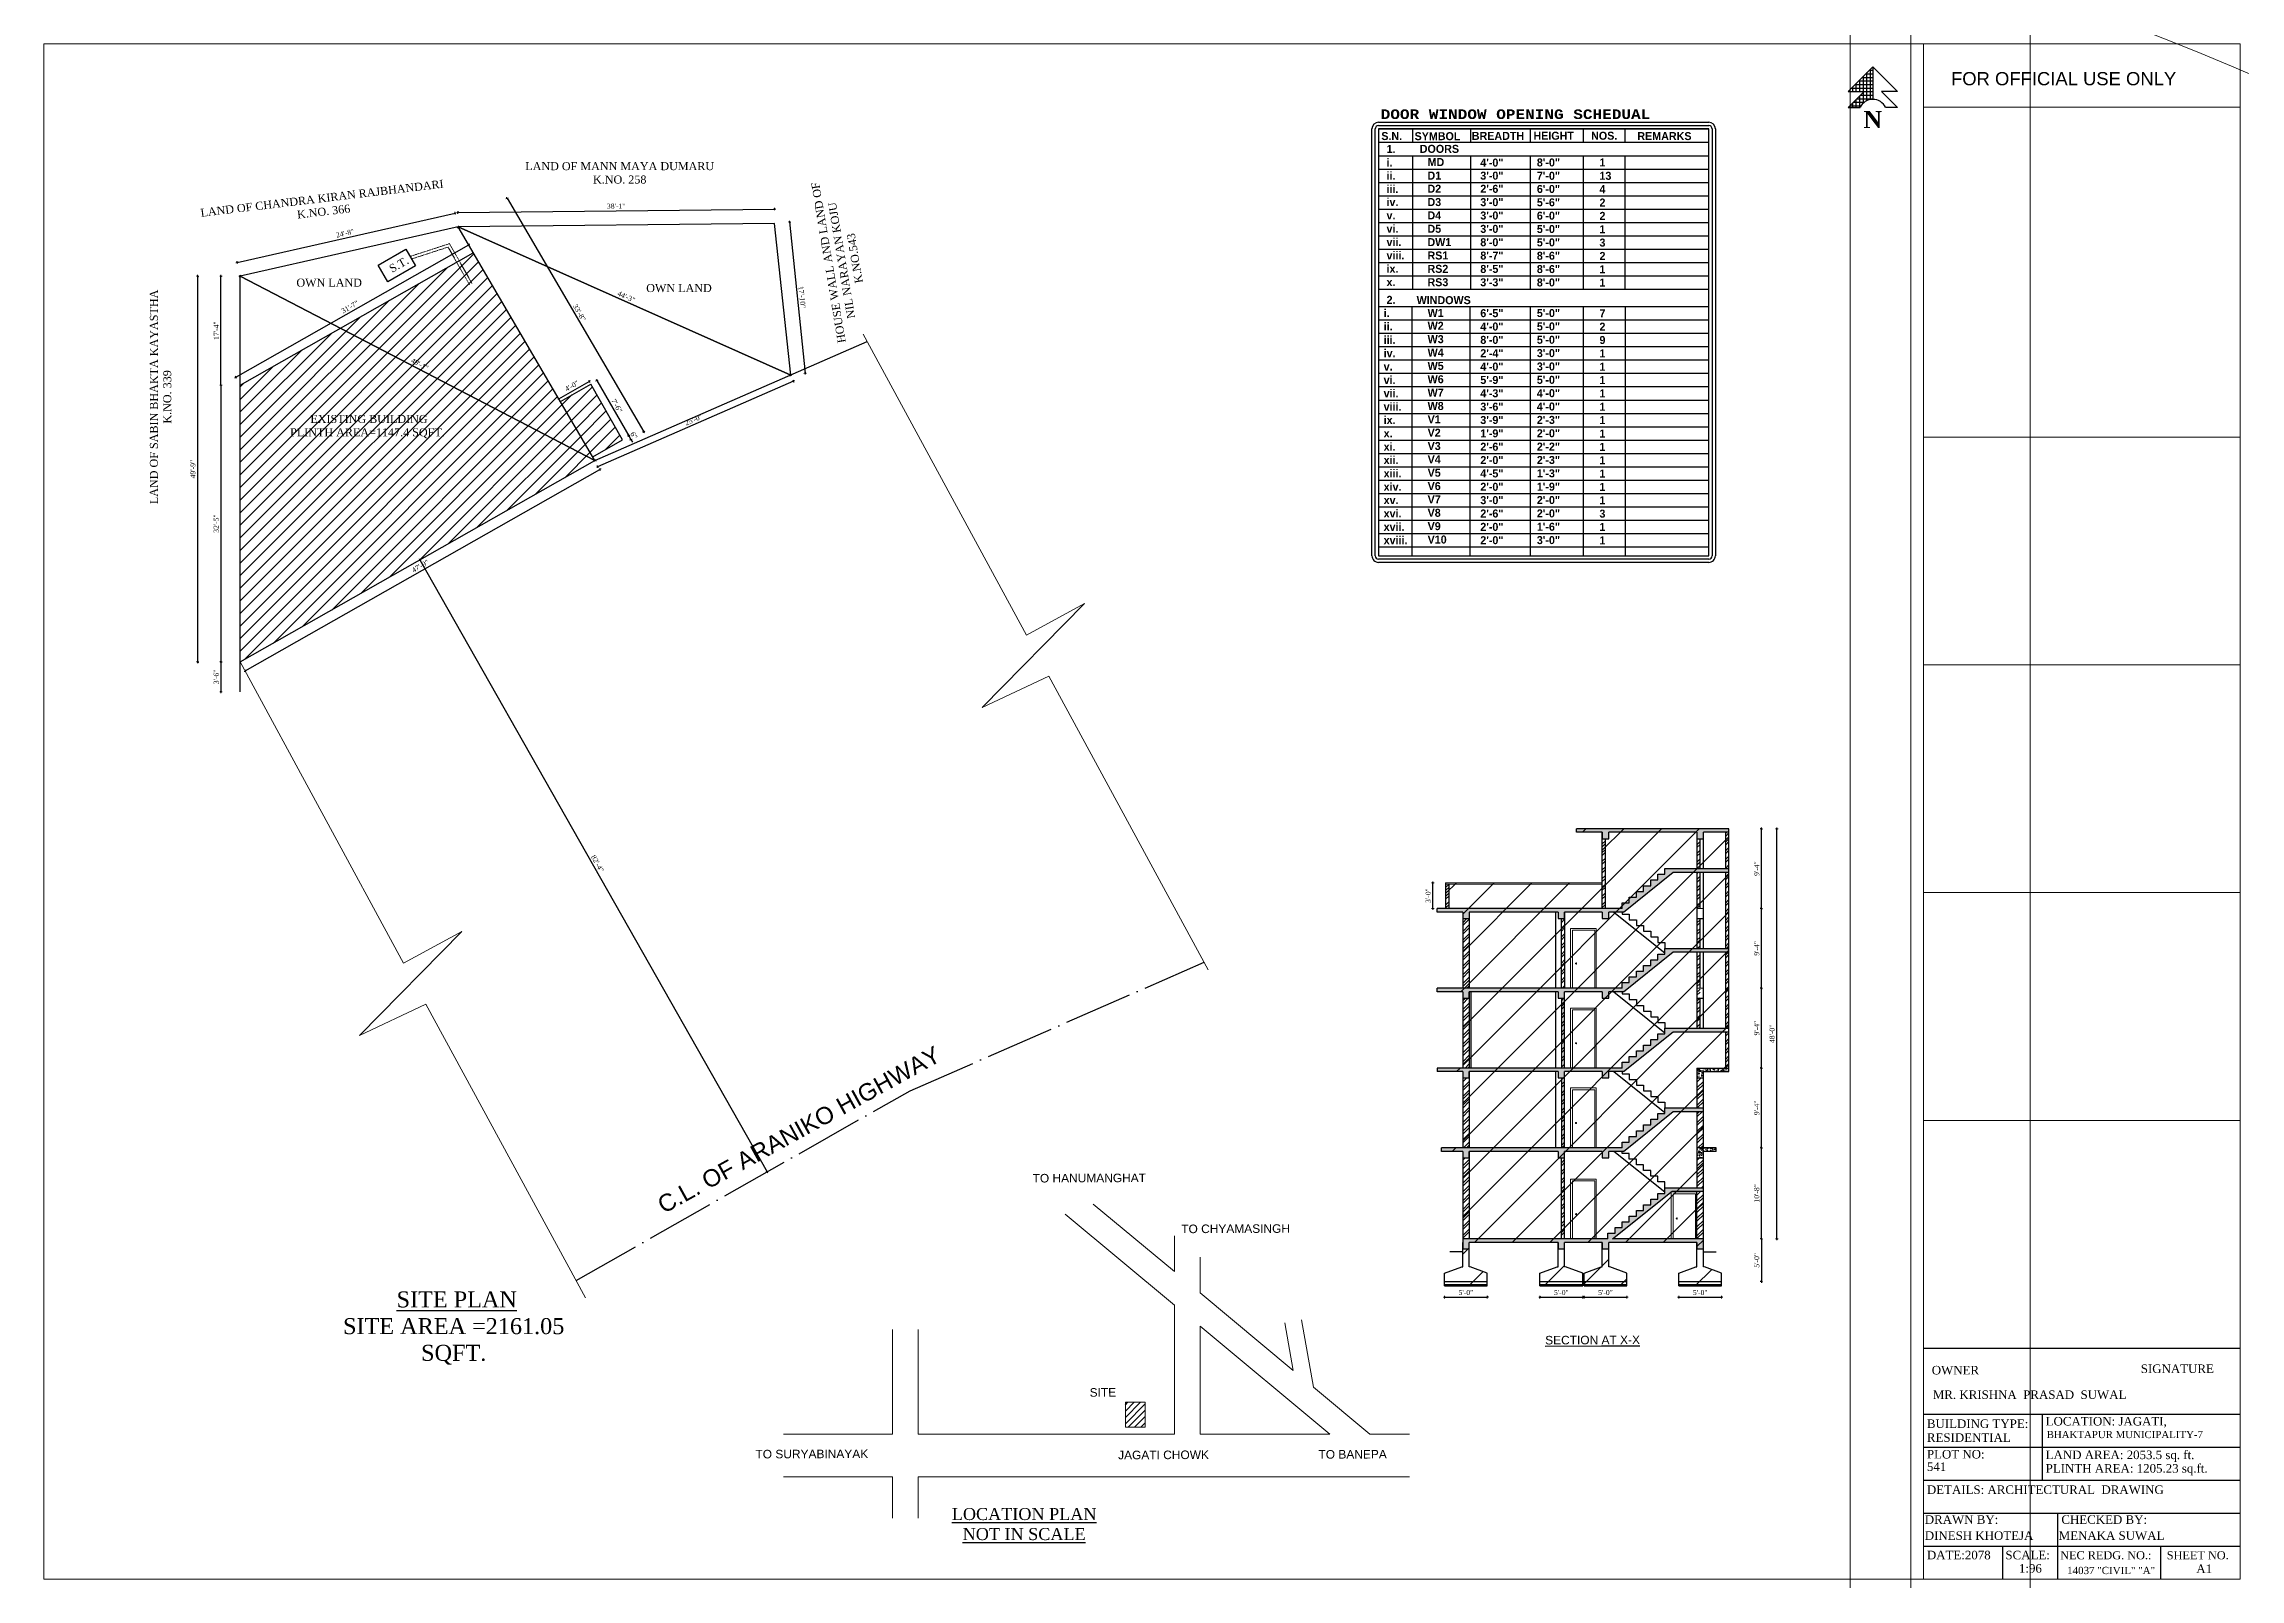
# Model space of a CAD drawing. Header units: inches. Extents: x 6873 to 34015, y -4436 to 8204.
# Drawn here: x 13702 to 16787, y 2106 to 4261 of the extents above; entities that cross this region are included whole.
import ezdxf

# ---------------------------------------------------------------- set-up
doc = ezdxf.new("R2010")
doc.units = ezdxf.units.IN
doc.header["$LTSCALE"] = 5
doc.header["$MEASUREMENT"] = 0
doc.linetypes.add('ACAD_ISO04W100', pattern=[30, 24, -3, 0, -3])
doc.linetypes.add('HIDDEN', pattern=[0.375, 0.25, -0.125])
for name, color, linetype, lineweight in [('1', 7, 'Continuous', 25), ('A-WALL', 7, 'Continuous', 9), ('boundary', 7, 'Continuous', 25), ('Dimension', 7, 'Continuous', 18), ('dimention', 5, 'Continuous', 9), ('DOOR', 62, 'Continuous', 0), ('ele1', 21, 'Continuous', 20), ('Railing', 43, 'Continuous', 18)]:
    doc.layers.add(name, color=color, linetype=linetype, lineweight=lineweight)
for name, color, linetype in [('column', 4, 'Continuous'), ('TEXT', 6, 'Continuous'), ('WALL', 7, 'Continuous')]:
    doc.layers.add(name, color=color, linetype=linetype)
doc.layers.add('dim line', color=7, linetype='Continuous', lineweight=15, true_color=0xfab2b2)
doc.styles.add('ARIAL', font='cityb___.ttf')
doc.styles.add('COURIER', font='courbd.ttf')
doc.styles.add('DIMTEXT', font='arial.ttf', dxfattribs={"height": 8})
doc.styles.add('ordinary', font='times.ttf')
doc.styles.get("Standard").update_dxf_attribs({"font": 'arial.ttf'})
doc.dimstyles.new('Copy of 96', dxfattribs={"dimtxt": 7, "dimasz": 4, "dimexe": 0.5, "dimexo": 0.5, "dimgap": 3, "dimtad": 1, "dimdec": 1, "dimzin": 11, "dimdsep": 46, "dimlunit": 4, "dimtxsty": 'ordinary', "dimblk": 'OBLIQUE', "dimcen": 0.09, "dimse1": 1, "dimse2": 1, "dimclrt": 6, "dimazin": 0, "dimtfac": 1, "dimtdec": 1, "dimtix": 1, "dimtmove": 2, "dimatfit": 3, "dimldrblk": 'leader', "dimfxl": 0.5, "dimfxlon": 1, "dimtolj": 1, "dimtzin": 0, "dimarcsym": 0})
pattern_1 = [(45, (7222.851, 4362.183), (-6.098796, 6.098796), []), (45, (7226.9165, 4362.183), (-6.098796, 6.098796), [])]
pattern_2 = [(50, (7222.8506, 4362.183), (7.172602, -0.6275213), [0.75, -8.25]), (355, (7222.8506, 4362.183), (-1.3875133, 7.5219213), [0.6, -6.6]), (100.4514, (7223.448, 4362.131), (5.785094, 6.8943954), [0.637402, -7.011421]), (46.1842, (7222.851, 4364.183), (10.6724105, -1.65519), [1.125, -12.375]), (96.6356, (7223.74, 4364.045), (9.346627, 9.741179), [0.956103, -10.51713]), (351.1842, (7222.851, 4364.183), (9.34662, 9.741186), [0.9, -9.9]), (21, (7223.8506, 4363.683), (5.9690705, -4.026189), [0.75, -8.25]), (326, (7223.8506, 4363.683), (2.4331533, 7.2515005), [0.6, -6.6]), (71.4514, (7224.348, 4363.348), (8.4022263, 3.225305), [0.637402, -7.011421]), (37.5, (7222.8506, 4362.1832), (0.12159855, 3.32893854), [0, -6.52, 0, -6.7, 0, -6.625]), (7.5, (7222.8506, 4362.1832), (2.6306954, 3.9441171), [0, -3.82, 0, -6.37, 0, -2.525]), (327.5, (7220.6206, 4362.1832), (5.3382244, -0.2255487), [0, -2.5, 0, -7.8, 0, -10.35]), (317.5, (7219.6206, 4362.1832), (5.8318617, 1.0010498), [0, -3.25, 0, -5.18, 0, -7.35])]

msp = doc.modelspace()

# ---------------------------------------------------------------- texts
at = {"style": 'COURIER'}
msp.add_text('DOOR WINDOW OPENING SCHEDUAL', height=13.5, dxfattribs=at).set_placement((15579.3, 4155.44))
at = {"layer": '1', "style": 'ordinary'}
for s, height, p in [('SIGNATURE', 12, (16647.09, 2394.81)), ('OWNER', 12, (16353.45, 2392.81)), ('MR. KRISHNA  PRASAD  SUWAL', 12, (16354.98, 2358.4)), ('BUILDING TYPE:  ', 12, (16346.62, 2317.63)), ('LOCATION: JAGATI,', 12, (16513.44, 2321.11)), ('RESIDENTIAL', 12, (16346.62, 2298.13)), ('PLOT NO: ', 12, (16346.62, 2274.79)), ('LAND AREA: 2053.5 sq. ft. ', 12, (16513.44, 2273.92)), ('BHAKTAPUR MUNICIPALITY-7', 10.08, (16514.87, 2303.39)), ('541', 12, (16346.62, 2257.29)), ('PLINTH AREA: 1205.23 sq.ft.', 12, (16513.44, 2254.92)), ('DETAILS: ARCHITECTURAL  DRAWING ', 12, (16346.62, 2224.99)), ('DRAWN BY:', 12, (16343.67, 2183.03)), ('CHECKED BY: ', 12, (16535.52, 2183.03)), ('DINESH KHOTEJA', 12, (16343.67, 2160.53)), ('MENAKA SUWAL', 12, (16531.76, 2160.53)), ('DATE:2078', 12, (16346.62, 2133.23)), ('SCALE:', 12, (16456.92, 2133.23)), ('NEC REDG. NO.:', 11.4, (16533.85, 2133.23)), ('SHEET NO.', 11.4, (16683.54, 2133.23)), ('14037 "CIVIL" "A"', 10.2, (16543.59, 2112.46)), ('A1', 12, (16725.08, 2113.96))]:
    msp.add_text(s, height=height, dxfattribs=at).set_placement(p)
msp.add_attdef('1:96', (16475.91, 2114.52), 'SCALE', height=12, dxfattribs=at)
at = {"layer": 'column', "color": 0, "attachment_point": 2, "style": 'DIMTEXT'}
for s, insert, char_height, width, rotation in [('C.L. OF ARANIKO HIGHWAY', (14756.35, 2747.01), 24, 549.9375, 28.89324), ('TO HANUMANGHAT', (15170, 2674.57), 12, 216.2725, 0.20566), ('TO CHYAMASINGH', (15375.55, 2603.42), 12, 216.2725, 0.20566), ('{\\LSECTION AT X-X}', (15876.94, 2447.13), 12, 216.2725, 0.20566), ('SITE', (15189.09, 2373.58), 12, 216.2725, 0.20566), ('TO SURYABINAYAK', (14780.25, 2287.15), 12, 216.2725, 0.20566), ('JAGATI CHOWK', (15274.28, 2285.85), 12, 216.2725, 0.20566), ('TO BANEPA', (15539.92, 2286.7), 12, 216.2725, 0.20566)]:
    msp.add_mtext(s, dxfattribs=dict(at, insert=insert, char_height=char_height, width=width, rotation=rotation))
at = {"layer": 'Defpoints'}
msp.add_text('FOR OFFICIAL USE ONLY', height=18.5271, dxfattribs=at).set_placement((16380.47, 4202.82))
at = {"layer": 'TEXT', "style": 'ARIAL'}
for s, p in [('S.N.', (15580.24, 4125.89)), ('SYMBOL', (15626.97, 4125.72)), ('BREADTH', (15707.31, 4126.15)), ('HEIGHT', (15793.94, 4126.34)), ('NOS.', (15874.95, 4126.34)), ('REMARKS', (15939.91, 4125.85)), ('1.', (15587.63, 4107.71)), ('DOORS', (15634.24, 4107.91)), ('ii.', (15587.53, 4070.21)), ('i.', (15587.63, 4088.7)), ('D1', (15645.06, 4070.4)), ('MD', (15645.27, 4089.34)), ('4\'-0"', (15719.29, 4088.65)), ('3\'-0"', (15719.29, 4070.27)), ('8\'-0"', (15798.73, 4088.82)), ('7\'-0"', (15798.73, 4070.07)), ('1', (15886.67, 4088.82)), ('13', (15886.67, 4070.07)), ('iii.', (15587.53, 4051.46)), ('iv.', (15587.53, 4033.3)), ('D2', (15645.06, 4051.96)), ('D3', (15645.06, 4033.21)), ('3\'-0"', (15719.29, 4033.08)), ('2\'-6"', (15719.29, 4051.83)), ('5\'-6"', (15798.73, 4032.88)), ('6\'-0"', (15798.73, 4051.63)), ('4', (15886.67, 4051.32)), ('2', (15886.67, 4032.57)), ('v.', (15587.53, 4014.55)), ('D4', (15645.06, 4014.46)), ('3\'-0"', (15719.29, 4014.33)), ('6\'-0"', (15798.73, 4014.13)), ('2', (15886.67, 4013.82)), ('vi.', (15587.53, 3995.8)), ('vii.', (15587.53, 3977.05)), ('D5', (15645.06, 3995.71)), ('DW1', (15645.06, 3976.96)), ('3\'-0"', (15719.29, 3995.58)), ('8\'-0"', (15719.29, 3976.83)), ('5\'-0"', (15798.73, 3995.38)), ('5\'-0"', (15798.73, 3976.63)), ('3', (15886.67, 3976.32)), ('1', (15886.67, 3995.07)), ('viii.', (15587.53, 3958.3)), ('ix.', (15587.53, 3939.55)), ('RS1', (15645.06, 3958.21)), ('RS2', (15645.06, 3939.46)), ('8\'-7"', (15719.29, 3958.08)), ('8\'-5"', (15719.29, 3939.33)), ('8\'-6"', (15798.73, 3957.88)), ('8\'-6"', (15798.73, 3939.13)), ('2', (15886.67, 3957.57)), ('1', (15886.67, 3938.82)), ('x.', (15587.53, 3920.8)), ('RS3', (15645.06, 3920.71)), ('3\'-3"', (15719.29, 3920.58)), ('8\'-0"', (15798.73, 3920.38)), ('1', (15886.67, 3920.07)), ('i.', (15583.52, 3877.26)), ('2.', (15587.63, 3895.92)), ('WINDOWS', (15629.87, 3895.51)), ('W1', (15645.27, 3877.55)), ('6\'-5"', (15719.29, 3877.22)), ('5\'-0"', (15798.73, 3877.39)), ('7', (15886.67, 3877.04)), ('ii.', (15583.52, 3858.52)), ('W2', (15645.27, 3859.47)), ('4\'-0"', (15719.29, 3858.48)), ('5\'-0"', (15798.73, 3858.63)), ('2', (15886.67, 3858.29)), ('iii.', (15583.52, 3839.76)), ('iv.', (15583.52, 3821.01)), ('W3', (15645.27, 3840.72)), ('W4', (15645.27, 3821.96)), ('8\'-0"', (15719.29, 3839.73)), ('2\'-4"', (15719.29, 3820.98)), ('3\'-0"', (15798.73, 3821.13)), ('5\'-0"', (15798.73, 3839.88)), ('9', (15886.67, 3839.53)), ('1', (15886.67, 3820.78)), ('v.', (15583.52, 3802.26)), ('vi.', (15583.52, 3783.51)), ('W5', (15645.27, 3803.21)), ('W6', (15645.27, 3784.46)), ('4\'-0"', (15719.29, 3802.22)), ('5\'-9"', (15719.29, 3783.47)), ('3\'-0"', (15798.73, 3802.38)), ('5\'-0"', (15798.73, 3783.62)), ('1', (15886.67, 3802.03)), ('1', (15886.67, 3783.28)), ('vii.', (15583.52, 3764.75)), ('W7', (15645.27, 3765.71)), ('4\'-3"', (15719.29, 3764.72)), ('4\'-0"', (15798.73, 3764.87)), ('1', (15886.67, 3764.52)), ('viii.', (15583.52, 3746)), ('ix.', (15583.52, 3727.25)), ('W8', (15645.27, 3746.95)), ('V1', (15645.27, 3728.2)), ('3\'-6"', (15719.29, 3745.97)), ('3\'-9"', (15719.29, 3727.21)), ('4\'-0"', (15798.73, 3746.12)), ('2\'-3"', (15798.73, 3727.36)), ('1', (15886.67, 3745.77)), ('1', (15886.67, 3727.02)), ('x.', (15583.52, 3708.5)), ('V2', (15645.27, 3709.45)), ('V3', (15645.27, 3690.7)), ('1\'-9"', (15719.29, 3708.46)), ('2\'-0"', (15798.73, 3708.61)), ('1', (15886.67, 3708.26)), ('xi.', (15583.52, 3689.74)), ('xii.', (15583.52, 3670.99)), ('V4', (15645.27, 3671.94)), ('2\'-6"', (15719.29, 3689.71)), ('2\'-0"', (15719.29, 3670.96)), ('2\'-2"', (15798.73, 3689.86)), ('2\'-3"', (15798.73, 3671.11)), ('1', (15886.67, 3689.51)), ('1', (15886.67, 3670.76)), ('xiii.', (15583.52, 3652.24)), ('xiv.', (15583.52, 3633.49)), ('V5', (15645.27, 3653.19)), ('V6', (15645.27, 3634.44)), ('4\'-5"', (15719.29, 3652.2)), ('2\'-0"', (15719.29, 3633.45)), ('1\'-3"', (15798.73, 3652.35)), ('1\'-9"', (15798.73, 3633.6)), ('1', (15886.67, 3652.01)), ('1', (15886.67, 3633.25)), ('xv.', (15583.52, 3614.73)), ('V7', (15645.27, 3615.69)), ('3\'-0"', (15719.29, 3614.7)), ('2\'-0"', (15798.73, 3614.85)), ('1', (15886.67, 3614.5)), ('xvi.', (15583.52, 3595.98)), ('xvii.', (15583.52, 3577.23)), ('V8', (15645.27, 3596.93)), ('V9', (15645.27, 3578.18)), ('2\'-6"', (15719.29, 3595.94)), ('2\'-0"', (15719.29, 3577.19)), ('2\'-0"', (15798.73, 3596.1)), ('1\'-6"', (15798.73, 3577.34)), ('3', (15886.67, 3595.75)), ('1', (15886.67, 3577)), ('xviii.', (15583.52, 3558.47)), ('V10', (15645.27, 3559.43)), ('2\'-0"', (15719.29, 3558.44)), ('3\'-0"', (15798.73, 3558.59)), ('1', (15886.67, 3558.24))]:
    msp.add_text(s, height=11.25, dxfattribs=at).set_placement(p)
at = {"layer": 'TEXT', "attachment_point": 8, "style": 'ordinary'}
for s, width, insert, char_height, rotation in [('LAND OF MANN MAYA DUMARU\\PK.NO. 258', 283.3765, (14510.39, 4064.63), 11.25, 359.99961), ('LAND OF CHANDRA KIRAN RAJBHANDARI\\PK.NO. 366', 366.9834, (14095.16, 4019.75), 11.25, 6.86365), ('HOUSE WALL AND LAND OF NIL NARAYAN KOJU\\PK.NO.543', 249.7318, (14846.43, 3960.9), 11.25, 99.46841), ('S.T.', 101.5687, (14203.1, 3946.05), 11.25, 29.58813), ('OWN LAND', 101.5687, (14102.26, 3919.82), 11.25, 359.99961), ('OWN LAND', 101.5687, (14593.66, 3912.22), 11.25, 359.99961), ('LAND OF SABIN BHAKTA KAYASTHA\\PK.NO. 339', 363.4004, (13880.65, 3765.25), 11.25, 89.99961), (' EXISTING BUILDING\\PPLINTH AREA=1147.4 SQFT.', 253.9787, (14156.06, 3707.2), 11.25, 359.99961), ('{\\L SITE PLAN}\\PSITE AREA =2161.05 SQFT.', 316.3519, (14277.2, 2406.32), 22.5, 359.99961), ('{\\LLOCATION PLAN\\PNOT IN SCALE}', 232.087, (15078.52, 2160), 16.875, 359.99961)]:
    msp.add_mtext_dynamic_manual_height_columns(s, width=width, gutter_width=1720.72, heights=[0], dxfattribs=dict(at, insert=insert, char_height=char_height, rotation=rotation))

# ---------------------------------------------------------------- blocks, each defined once
blk = doc.blocks.new('SDEGH')
at = {"layer": 'TEXT'}
h = blk.add_hatch(dxfattribs=at)
h.set_pattern_fill('NET', color=256, scale=40, style=0)
h.set_pattern_definition([(0, (43922.391, -13181.093), (0, 5), []), (90, (43922.391, -13181.093), (-5, 3e-16), [])])
h.paths.add_polyline_path([(52300.8, -9226.1), (52266.3, -9260.6), (52288.8, -9260.6), (52266.3, -9283.1), (52282.8, -9283.1, -0.284572), (52300.8, -9272)])
blk.add_line((52300.8, -9226.1), (52300.8, -9272), dxfattribs=at)
at = {"layer": 'WALL'}
for p, q in [((52266.3, -9260.6), (52300.8, -9226.1)), ((52335.4, -9260.6), (52300.8, -9226.1)), ((52266.3, -9260.6), (52288.8, -9260.6)), ((52266.3, -9283.1), (52288.8, -9260.6)), ((52266.3, -9283.1), (52282.8, -9283.1)), ((52335.4, -9260.6), (52312.9, -9260.6)), ((52335.4, -9283.1), (52312.9, -9260.6)), ((52335.4, -9283.1), (52318.8, -9283.1))]:
    blk.add_line(p, q, dxfattribs=at)
blk.add_arc((52300.8, -9292), 20.1, 26.4605, 153.5395, dxfattribs=at)
at = {"layer": 'Defpoints', "insert": (52287.7, -9288.2), "char_height": 24, "width": 23.16, "attachment_point": 1}
blk.add_mtext('{\\fTimes New Roman|b1|i0|c0|p18;N}', dxfattribs=at)
blk = doc.blocks.new('oblique')
at = {"color": 0, "lineweight": -2}
blk.add_line((0.25, 0.25), (-0.25, -0.25), dxfattribs=at)
at = {"layer": 'dim line', "lineweight": 9}
for p, q in [((-0.4375, 0), (0.4375, 0)), ((0, 0.4375), (0, -0.4375))]:
    blk.add_line(p, q, dxfattribs=at)
blk = doc.blocks.new('*D281')
at = {"layer": 'A-WALL', "color": 0, "lineweight": -2, "ltscale": 50, "transparency": 16777216}
blk.add_line((13950.2, 3781.8), (13950.2, 3393.1), dxfattribs=at)
at = {"layer": 'Defpoints', "color": 0, "ltscale": 50, "transparency": 16777216}
for p in [(13977.3, 3781.8), (13950.2, 3393.1), (13977.3, 3393.1)]:
    blk.add_point(p, dxfattribs=at)
at = {"layer": 'A-WALL', "color": 0, "lineweight": -2, "ltscale": 50, "transparency": 16777216, "xscale": 4, "yscale": 4, "zscale": 4}
for p, rotation in [((13950.2, 3781.8), 90), ((13950.2, 3393.1), 270)]:
    blk.add_blockref('oblique', p, dxfattribs=dict(at, rotation=rotation))
at = {"layer": 'A-WALL', "color": 6, "ltscale": 50, "transparency": 16777216, "insert": (13943.6, 3587.4), "char_height": 7, "attachment_point": 5, "rotation": 90, "style": 'ordinary'}
blk.add_mtext('\\A1;32\'-5"', dxfattribs=at)
blk = doc.blocks.new('_OBLIQUE')
at = {"color": 0, "linetype": 'ByBlock'}
blk.add_line((-0.5, -0.5), (0.5, 0.5), dxfattribs=at)
blk = doc.blocks.new('leader')
at = {"layer": 'Dimension'}
for p, q in [((-4.42, 0), (4.42, 0)), ((0, -4.33), (0, 4.33))]:
    blk.add_line(p, q, dxfattribs=at)
blk = doc.blocks.new('*D282')
at = {"layer": 'A-WALL', "color": 0, "lineweight": -2, "ltscale": 50, "transparency": 16777216}
blk.add_line((16114.1, 2583), (16114.1, 2711), dxfattribs=at)
at = {"layer": 'Defpoints', "color": 0, "ltscale": 50, "transparency": 16777216}
for p in [(16032.6, 2711), (16114.1, 2711), (16032.6, 2583)]:
    blk.add_point(p, dxfattribs=at)
at = {"layer": 'A-WALL', "color": 0, "lineweight": -2, "ltscale": 50, "transparency": 16777216, "xscale": 4, "yscale": 4, "zscale": 4}
for p, rotation in [((16114.1, 2711), 90), ((16114.1, 2583), 270)]:
    blk.add_blockref('oblique', p, dxfattribs=dict(at, rotation=rotation))
at = {"layer": 'A-WALL', "color": 6, "ltscale": 50, "transparency": 16777216, "insert": (16107.6, 2647), "char_height": 7, "attachment_point": 5, "rotation": 90, "style": 'ordinary'}
blk.add_mtext('\\A1;10\'-8"', dxfattribs=at)
blk = doc.blocks.new('*D283')
at = {"layer": 'A-WALL', "color": 0, "lineweight": -2, "ltscale": 50, "transparency": 16777216}
blk.add_line((16114.1, 2711), (16114.1, 2823), dxfattribs=at)
at = {"layer": 'Defpoints', "color": 0, "ltscale": 50, "transparency": 16777216}
for p in [(15900.8, 2823), (16114.1, 2823), (16032.6, 2711)]:
    blk.add_point(p, dxfattribs=at)
at = {"layer": 'A-WALL', "color": 0, "lineweight": -2, "ltscale": 50, "transparency": 16777216, "xscale": 4, "yscale": 4, "zscale": 4}
for p, rotation in [((16114.1, 2823), 90), ((16114.1, 2711), 270)]:
    blk.add_blockref('oblique', p, dxfattribs=dict(at, rotation=rotation))
at = {"layer": 'A-WALL', "color": 6, "ltscale": 50, "transparency": 16777216, "insert": (16107.6, 2767), "char_height": 7, "attachment_point": 5, "rotation": 90, "style": 'ordinary'}
blk.add_mtext('\\A1;9\'-4"', dxfattribs=at)
blk = doc.blocks.new('*D284')
at = {"layer": 'A-WALL', "color": 0, "lineweight": -2, "ltscale": 50, "transparency": 16777216}
blk.add_line((16114.1, 2823), (16114.1, 2935), dxfattribs=at)
at = {"layer": 'Defpoints', "color": 0, "ltscale": 50, "transparency": 16777216}
for p in [(15904.6, 2935), (16114.1, 2935), (15900.8, 2823)]:
    blk.add_point(p, dxfattribs=at)
at = {"layer": 'A-WALL', "color": 0, "lineweight": -2, "ltscale": 50, "transparency": 16777216, "xscale": 4, "yscale": 4, "zscale": 4}
for p, rotation in [((16114.1, 2935), 90), ((16114.1, 2823), 270)]:
    blk.add_blockref('oblique', p, dxfattribs=dict(at, rotation=rotation))
at = {"layer": 'A-WALL', "color": 6, "ltscale": 50, "transparency": 16777216, "insert": (16107.6, 2879), "char_height": 7, "attachment_point": 5, "rotation": 90, "style": 'ordinary'}
blk.add_mtext('\\A1;9\'-4"', dxfattribs=at)
blk = doc.blocks.new('*D285')
at = {"layer": 'A-WALL', "color": 0, "lineweight": -2, "ltscale": 50, "transparency": 16777216}
blk.add_line((16114.1, 2935), (16114.1, 3047), dxfattribs=at)
at = {"layer": 'Defpoints', "color": 0, "ltscale": 50, "transparency": 16777216}
for p in [(15911, 3047), (16114.1, 3047), (15904.6, 2935)]:
    blk.add_point(p, dxfattribs=at)
at = {"layer": 'A-WALL', "color": 0, "lineweight": -2, "ltscale": 50, "transparency": 16777216, "xscale": 4, "yscale": 4, "zscale": 4}
for p, rotation in [((16114.1, 3047), 90), ((16114.1, 2935), 270)]:
    blk.add_blockref('oblique', p, dxfattribs=dict(at, rotation=rotation))
at = {"layer": 'A-WALL', "color": 6, "ltscale": 50, "transparency": 16777216, "insert": (16107.6, 2991), "char_height": 7, "attachment_point": 5, "rotation": 90, "style": 'ordinary'}
blk.add_mtext('\\A1;9\'-4"', dxfattribs=at)
blk = doc.blocks.new('*D286')
at = {"layer": 'A-WALL', "color": 0, "lineweight": -2, "ltscale": 50, "transparency": 16777216}
blk.add_line((16114.1, 3047), (16114.1, 3159), dxfattribs=at)
at = {"layer": 'Defpoints', "color": 0, "ltscale": 50, "transparency": 16777216}
for p in [(15916.9, 3159), (16114.1, 3159), (15911, 3047)]:
    blk.add_point(p, dxfattribs=at)
at = {"layer": 'A-WALL', "color": 0, "lineweight": -2, "ltscale": 50, "transparency": 16777216, "xscale": 4, "yscale": 4, "zscale": 4}
for p, rotation in [((16114.1, 3159), 90), ((16114.1, 3047), 270)]:
    blk.add_blockref('oblique', p, dxfattribs=dict(at, rotation=rotation))
at = {"layer": 'A-WALL', "color": 6, "ltscale": 50, "transparency": 16777216, "insert": (16107.6, 3103), "char_height": 7, "attachment_point": 5, "rotation": 90, "style": 'ordinary'}
blk.add_mtext('\\A1;9\'-4"', dxfattribs=at)
blk = doc.blocks.new('*D287')
at = {"layer": 'A-WALL', "color": 0, "lineweight": -2, "ltscale": 50, "transparency": 16777216}
blk.add_line((15652.6, 3047), (15652.6, 3083), dxfattribs=at)
at = {"layer": 'Defpoints', "color": 0, "ltscale": 50, "transparency": 16777216}
for p in [(15652.6, 3083), (15670.6, 3083), (15658.6, 3047)]:
    blk.add_point(p, dxfattribs=at)
at = {"layer": 'A-WALL', "color": 0, "lineweight": -2, "ltscale": 50, "transparency": 16777216, "xscale": 4, "yscale": 4, "zscale": 4}
for p, rotation in [((15652.6, 3083), 90), ((15652.6, 3047), 270)]:
    blk.add_blockref('oblique', p, dxfattribs=dict(at, rotation=rotation))
at = {"layer": 'A-WALL', "color": 6, "ltscale": 50, "transparency": 16777216, "insert": (15646.1, 3065), "char_height": 7, "attachment_point": 5, "rotation": 90, "style": 'ordinary'}
blk.add_mtext('\\A1;3\'-0"', dxfattribs=at)
blk = doc.blocks.new('*D271')
at = {"layer": 'A-WALL', "color": 0, "lineweight": -2, "ltscale": 50, "transparency": 16777216}
blk.add_line((16114.1, 2583), (16114.1, 2523.1), dxfattribs=at)
at = {"layer": 'Defpoints', "color": 0, "ltscale": 50, "transparency": 16777216}
for p in [(16032.6, 2583), (16058.1, 2523.1), (16114.1, 2523.1)]:
    blk.add_point(p, dxfattribs=at)
at = {"layer": 'A-WALL', "color": 0, "lineweight": -2, "ltscale": 50, "transparency": 16777216, "xscale": 4, "yscale": 4, "zscale": 4}
for p, rotation in [((16114.1, 2583), 90), ((16114.1, 2523.1), 270)]:
    blk.add_blockref('oblique', p, dxfattribs=dict(at, rotation=rotation))
at = {"layer": 'A-WALL', "color": 6, "ltscale": 50, "transparency": 16777216, "insert": (16107.6, 2553), "char_height": 7, "attachment_point": 5, "rotation": 90, "style": 'ordinary'}
blk.add_mtext('\\A1;5\'-0"', dxfattribs=at)
blk = doc.blocks.new('*D272')
at = {"layer": 'A-WALL', "color": 0, "lineweight": -2, "ltscale": 50, "transparency": 16777216}
blk.add_line((16135.8, 2583), (16135.8, 3159), dxfattribs=at)
at = {"layer": 'Defpoints', "color": 0, "ltscale": 50, "transparency": 16777216}
for p in [(16032.6, 3159), (16135.8, 3159), (16032.6, 2583)]:
    blk.add_point(p, dxfattribs=at)
at = {"layer": 'A-WALL', "color": 0, "lineweight": -2, "ltscale": 50, "transparency": 16777216, "xscale": 4, "yscale": 4, "zscale": 4}
for p, rotation in [((16135.8, 3159), 90), ((16135.8, 2583), 270)]:
    blk.add_blockref('oblique', p, dxfattribs=dict(at, rotation=rotation))
at = {"layer": 'A-WALL', "color": 6, "ltscale": 50, "transparency": 16777216, "insert": (16129.2, 2871), "char_height": 7, "attachment_point": 5, "rotation": 90, "style": 'ordinary'}
blk.add_mtext('\\A1;48\'-0"', dxfattribs=at)
blk = doc.blocks.new('*D288')
at = {"layer": 'A-WALL', "color": 0, "lineweight": -2, "ltscale": 50, "transparency": 16777216}
blk.add_line((15669.1, 2501.3), (15729.1, 2501.3), dxfattribs=at)
at = {"layer": 'Defpoints', "color": 0, "ltscale": 50, "transparency": 16777216}
for p in [(15669.1, 2517.1), (15729.1, 2517.1), (15729.1, 2501.3)]:
    blk.add_point(p, dxfattribs=at)
at = {"layer": 'A-WALL', "color": 0, "lineweight": -2, "ltscale": 50, "transparency": 16777216, "xscale": 4, "yscale": 4, "zscale": 4, "rotation": 180}
blk.add_blockref('oblique', (15669.1, 2501.3), dxfattribs=at)
at = {"layer": 'A-WALL', "color": 0, "lineweight": -2, "ltscale": 50, "transparency": 16777216, "xscale": 4, "yscale": 4, "zscale": 4}
blk.add_blockref('oblique', (15729.1, 2501.3), dxfattribs=at)
at = {"layer": 'A-WALL', "color": 6, "ltscale": 50, "transparency": 16777216, "insert": (15699.1, 2507.8), "char_height": 7, "attachment_point": 5, "style": 'ordinary'}
blk.add_mtext('\\A1;5\'-0"', dxfattribs=at)
blk = doc.blocks.new('*D289')
at = {"layer": 'A-WALL', "color": 0, "lineweight": -2, "ltscale": 50, "transparency": 16777216}
blk.add_line((15803.1, 2501.3), (15863.1, 2501.3), dxfattribs=at)
at = {"layer": 'Defpoints', "color": 0, "ltscale": 50, "transparency": 16777216}
for p in [(15803.1, 2517.1), (15863.1, 2517.1), (15863.1, 2501.3)]:
    blk.add_point(p, dxfattribs=at)
at = {"layer": 'A-WALL', "color": 0, "lineweight": -2, "ltscale": 50, "transparency": 16777216, "xscale": 4, "yscale": 4, "zscale": 4, "rotation": 180}
blk.add_blockref('oblique', (15803.1, 2501.3), dxfattribs=at)
at = {"layer": 'A-WALL', "color": 0, "lineweight": -2, "ltscale": 50, "transparency": 16777216, "xscale": 4, "yscale": 4, "zscale": 4}
blk.add_blockref('oblique', (15863.1, 2501.3), dxfattribs=at)
at = {"layer": 'A-WALL', "color": 6, "ltscale": 50, "transparency": 16777216, "insert": (15833.1, 2507.8), "char_height": 7, "attachment_point": 5, "style": 'ordinary'}
blk.add_mtext('\\A1;5\'-0"', dxfattribs=at)
blk = doc.blocks.new('*D290')
at = {"layer": 'A-WALL', "color": 0, "lineweight": -2, "ltscale": 50, "transparency": 16777216}
blk.add_line((15865.1, 2501.3), (15925.1, 2501.3), dxfattribs=at)
at = {"layer": 'Defpoints', "color": 0, "ltscale": 50, "transparency": 16777216}
for p in [(15865.1, 2517.1), (15925.1, 2517.1), (15925.1, 2501.3)]:
    blk.add_point(p, dxfattribs=at)
at = {"layer": 'A-WALL', "color": 0, "lineweight": -2, "ltscale": 50, "transparency": 16777216, "xscale": 4, "yscale": 4, "zscale": 4, "rotation": 180}
blk.add_blockref('oblique', (15865.1, 2501.3), dxfattribs=at)
at = {"layer": 'A-WALL', "color": 0, "lineweight": -2, "ltscale": 50, "transparency": 16777216, "xscale": 4, "yscale": 4, "zscale": 4}
blk.add_blockref('oblique', (15925.1, 2501.3), dxfattribs=at)
at = {"layer": 'A-WALL', "color": 6, "ltscale": 50, "transparency": 16777216, "insert": (15895.1, 2507.8), "char_height": 7, "attachment_point": 5, "style": 'ordinary'}
blk.add_mtext('\\A1;5\'-0"', dxfattribs=at)
blk = doc.blocks.new('*D291')
at = {"layer": 'A-WALL', "color": 0, "lineweight": -2, "ltscale": 50, "transparency": 16777216}
blk.add_line((15998.1, 2501.3), (16058.1, 2501.3), dxfattribs=at)
at = {"layer": 'Defpoints', "color": 0, "ltscale": 50, "transparency": 16777216}
for p in [(15998.1, 2517.1), (16058.1, 2517.1), (16058.1, 2501.3)]:
    blk.add_point(p, dxfattribs=at)
at = {"layer": 'A-WALL', "color": 0, "lineweight": -2, "ltscale": 50, "transparency": 16777216, "xscale": 4, "yscale": 4, "zscale": 4, "rotation": 180}
blk.add_blockref('oblique', (15998.1, 2501.3), dxfattribs=at)
at = {"layer": 'A-WALL', "color": 0, "lineweight": -2, "ltscale": 50, "transparency": 16777216, "xscale": 4, "yscale": 4, "zscale": 4}
blk.add_blockref('oblique', (16058.1, 2501.3), dxfattribs=at)
at = {"layer": 'A-WALL', "color": 6, "ltscale": 50, "transparency": 16777216, "insert": (16028.1, 2507.8), "char_height": 7, "attachment_point": 5, "style": 'ordinary'}
blk.add_mtext('\\A1;5\'-0"', dxfattribs=at)
blk = doc.blocks.new('*D292')
at = {"layer": 'A-WALL', "color": 0, "lineweight": -2, "ltscale": 50, "transparency": 16777216}
blk.add_line((14229.6, 3536.4), (14717.4, 2677.2), dxfattribs=at)
at = {"layer": 'Defpoints', "color": 0, "ltscale": 50, "transparency": 16777216}
for p in [(14226.5, 3534.6), (14714.3, 2675.4), (14717.4, 2677.2)]:
    blk.add_point(p, dxfattribs=at)
at = {"layer": 'A-WALL', "color": 0, "lineweight": -2, "ltscale": 50, "transparency": 16777216, "xscale": 4, "yscale": 4, "zscale": 4}
for p, rotation in [((14229.6, 3536.4), 119.5885145057325), ((14717.4, 2677.2), 299.5885145057325)]:
    blk.add_blockref('oblique', p, dxfattribs=dict(at, rotation=rotation))
at = {"layer": 'A-WALL', "color": 6, "ltscale": 50, "transparency": 16777216, "insert": (14479.2, 3110), "char_height": 7, "attachment_point": 5, "rotation": 299.5885, "style": 'ordinary'}
blk.add_mtext('\\A1;82\'-4"', dxfattribs=at)
blk = doc.blocks.new('*D293')
at = {"layer": 'A-WALL', "color": 0, "lineweight": -2, "ltscale": 50, "transparency": 16777216}
blk.add_line((13950.2, 3781.8), (13950.2, 3934.8), dxfattribs=at)
at = {"layer": 'Defpoints', "color": 0, "ltscale": 50, "transparency": 16777216}
for p in [(13950.2, 3934.8), (13977.3, 3934.8), (13977.3, 3781.8)]:
    blk.add_point(p, dxfattribs=at)
at = {"layer": 'A-WALL', "color": 0, "lineweight": -2, "ltscale": 50, "transparency": 16777216, "xscale": 4, "yscale": 4, "zscale": 4}
for p, rotation in [((13950.2, 3934.8), 90), ((13950.2, 3781.8), 270)]:
    blk.add_blockref('oblique', p, dxfattribs=dict(at, rotation=rotation))
at = {"layer": 'A-WALL', "color": 6, "ltscale": 50, "transparency": 16777216, "insert": (13943.6, 3858.3), "char_height": 7, "attachment_point": 5, "rotation": 90, "style": 'ordinary'}
blk.add_mtext('\\A1;17\'-4"', dxfattribs=at)
blk = doc.blocks.new('*D294')
at = {"layer": 'A-WALL', "color": 0, "lineweight": -2, "ltscale": 50, "transparency": 16777216}
blk.add_line((13950.2, 3393.1), (13950.2, 3351.1), dxfattribs=at)
at = {"layer": 'Defpoints', "color": 0, "ltscale": 50, "transparency": 16777216}
for p in [(13977.3, 3393.1), (13950.2, 3351.1), (13977.3, 3351.1)]:
    blk.add_point(p, dxfattribs=at)
at = {"layer": 'A-WALL', "color": 0, "lineweight": -2, "ltscale": 50, "transparency": 16777216, "xscale": 4, "yscale": 4, "zscale": 4}
for p, rotation in [((13950.2, 3393.1), 90), ((13950.2, 3351.1), 270)]:
    blk.add_blockref('oblique', p, dxfattribs=dict(at, rotation=rotation))
at = {"layer": 'A-WALL', "color": 6, "ltscale": 50, "transparency": 16777216, "insert": (13943.6, 3372.1), "char_height": 7, "attachment_point": 5, "rotation": 90, "style": 'ordinary'}
blk.add_mtext('\\A1;3\'-6"', dxfattribs=at)
blk = doc.blocks.new('*D273')
at = {"layer": 'A-WALL', "color": 0, "lineweight": -2, "ltscale": 50, "transparency": 16777216}
blk.add_line((13917.5, 3934.8), (13917.5, 3393.1), dxfattribs=at)
at = {"layer": 'Defpoints', "color": 0, "ltscale": 50, "transparency": 16777216}
for p in [(13977.3, 3934.8), (13917.5, 3393.1), (13977.3, 3393.1)]:
    blk.add_point(p, dxfattribs=at)
at = {"layer": 'A-WALL', "color": 0, "lineweight": -2, "ltscale": 50, "transparency": 16777216, "xscale": 4, "yscale": 4, "zscale": 4}
for p, rotation in [((13917.5, 3934.8), 90), ((13917.5, 3393.1), 270)]:
    blk.add_blockref('oblique', p, dxfattribs=dict(at, rotation=rotation))
at = {"layer": 'A-WALL', "color": 6, "ltscale": 50, "transparency": 16777216, "insert": (13910.9, 3663.9), "char_height": 7, "attachment_point": 5, "rotation": 90, "style": 'ordinary'}
blk.add_mtext('\\A1;49\'-9"', dxfattribs=at)
blk = doc.blocks.new('*D295')
at = {"layer": 'A-WALL', "color": 0, "lineweight": -2, "ltscale": 50, "transparency": 16777216}
blk.add_line((13973, 3954.1), (14279.1, 4023.2), dxfattribs=at)
at = {"layer": 'Defpoints', "color": 0, "ltscale": 50, "transparency": 16777216}
for p in [(14279.1, 4023.2), (14283.4, 4003.9), (13977.3, 3934.8)]:
    blk.add_point(p, dxfattribs=at)
at = {"layer": 'A-WALL', "color": 0, "lineweight": -2, "ltscale": 50, "transparency": 16777216, "xscale": 4, "yscale": 4, "zscale": 4}
for p, rotation in [((14279.1, 4023.2), 12.72157789396169), ((13973, 3954.1), 192.7215778939617)]:
    blk.add_blockref('oblique', p, dxfattribs=dict(at, rotation=rotation))
at = {"layer": 'A-WALL', "color": 6, "ltscale": 50, "transparency": 16777216, "insert": (14124.6, 3995), "char_height": 7, "attachment_point": 5, "rotation": 12.7216, "style": 'ordinary'}
blk.add_mtext('\\A1;24\'-8"', dxfattribs=at)
blk = doc.blocks.new('*D296')
at = {"layer": 'A-WALL', "color": 0, "lineweight": -2, "ltscale": 50, "transparency": 16777216}
blk.add_line((14283.2, 4024.1), (14727.8, 4029), dxfattribs=at)
at = {"layer": 'Defpoints', "color": 0, "ltscale": 50, "transparency": 16777216}
for p in [(14727.8, 4029), (14283.4, 4003.9), (14728, 4008.8)]:
    blk.add_point(p, dxfattribs=at)
at = {"layer": 'A-WALL', "color": 0, "lineweight": -2, "ltscale": 50, "transparency": 16777216, "xscale": 4, "yscale": 4, "zscale": 4}
for p, rotation in [((14283.2, 4024.1), 180.6294588048591), ((14727.8, 4029), 0.6294588048590494)]:
    blk.add_blockref('oblique', p, dxfattribs=dict(at, rotation=rotation))
at = {"layer": 'A-WALL', "color": 6, "ltscale": 50, "transparency": 16777216, "insert": (14505.4, 4033.1), "char_height": 7, "attachment_point": 5, "rotation": 0.6295, "style": 'ordinary'}
blk.add_mtext('\\A1;38\'-1"', dxfattribs=at)
blk = doc.blocks.new('*D298')
at = {"layer": 'A-WALL', "color": 0, "lineweight": -2, "ltscale": 50, "transparency": 16777216}
blk.add_line((14478.1, 3788.3), (14523.2, 3710.5), dxfattribs=at)
at = {"layer": 'Defpoints', "color": 0, "ltscale": 50, "transparency": 16777216}
for p in [(14431.7, 3761.5), (14523.2, 3710.5), (14476.1, 3683.2)]:
    blk.add_point(p, dxfattribs=at)
at = {"layer": 'A-WALL', "color": 0, "lineweight": -2, "ltscale": 50, "transparency": 16777216, "xscale": 4, "yscale": 4, "zscale": 4}
for p, rotation in [((14478.1, 3788.3), 120.0600944710371), ((14523.2, 3710.5), 300.0600944710371)]:
    blk.add_blockref('oblique', p, dxfattribs=dict(at, rotation=rotation))
at = {"layer": 'A-WALL', "color": 6, "ltscale": 50, "transparency": 16777216, "insert": (14506.3, 3752.7), "char_height": 7, "attachment_point": 5, "rotation": 300.0601, "style": 'ordinary'}
blk.add_mtext('\\A1;7\'-6"', dxfattribs=at)
blk = doc.blocks.new('*D299')
at = {"layer": 'A-WALL', "color": 0, "lineweight": -2, "ltscale": 50, "transparency": 16777216}
for p, q in [((14523.2, 3710.5), (14521.2, 3713.9)), ((14523.2, 3710.5), (14526.2, 3705.3)), ((14526.2, 3705.3), (14528.2, 3701.8))]:
    blk.add_line(p, q, dxfattribs=at)
at = {"layer": 'Defpoints', "color": 0, "ltscale": 50, "transparency": 16777216}
for p in [(14526.2, 3705.3), (14475.6, 3676), (14476.1, 3683.2)]:
    blk.add_point(p, dxfattribs=at)
at = {"layer": 'A-WALL', "color": 0, "lineweight": -2, "ltscale": 50, "transparency": 16777216, "xscale": 4, "yscale": 4, "zscale": 4}
for p, rotation in [((14523.2, 3710.5), 300.0600944710371), ((14526.2, 3705.3), 120.0600944710371)]:
    blk.add_blockref('oblique', p, dxfattribs=dict(at, rotation=rotation))
at = {"layer": 'A-WALL', "color": 6, "ltscale": 50, "transparency": 16777216, "insert": (14530.3, 3711.2), "char_height": 7, "attachment_point": 5, "rotation": 300.0601, "style": 'ordinary'}
blk.add_mtext('\\A1;6"', dxfattribs=at)
blk = doc.blocks.new('*D274')
at = {"layer": 'A-WALL', "color": 0, "lineweight": -2, "ltscale": 50, "transparency": 16777216}
blk.add_line((13984.5, 3380.6), (14482.7, 3663.4), dxfattribs=at)
at = {"layer": 'Defpoints', "color": 0, "ltscale": 50, "transparency": 16777216}
for p in [(14475.5, 3676), (14482.7, 3663.4), (13977.3, 3393.1)]:
    blk.add_point(p, dxfattribs=at)
at = {"layer": 'A-WALL', "color": 0, "lineweight": -2, "ltscale": 50, "transparency": 16777216, "xscale": 4, "yscale": 4, "zscale": 4}
for p, rotation in [((14482.7, 3663.4), 29.58851450573236), ((13984.5, 3380.6), 209.5885145057324)]:
    blk.add_blockref('oblique', p, dxfattribs=dict(at, rotation=rotation))
at = {"layer": 'A-WALL', "color": 6, "ltscale": 50, "transparency": 16777216, "insert": (14230.3, 3527.7), "char_height": 7, "attachment_point": 5, "rotation": 29.5885, "style": 'ordinary'}
blk.add_mtext('\\A1;47\'-9"', dxfattribs=at)
blk = doc.blocks.new('*D300')
at = {"layer": 'A-WALL', "color": 0, "lineweight": -2, "ltscale": 50, "transparency": 16777216}
blk.add_line((14754.4, 3787.3), (14479.4, 3667.3), dxfattribs=at)
at = {"layer": 'Defpoints', "color": 0, "ltscale": 50, "transparency": 16777216}
for p in [(14750.6, 3796), (14475.6, 3676), (14479.4, 3667.3)]:
    blk.add_point(p, dxfattribs=at)
at = {"layer": 'A-WALL', "color": 0, "lineweight": -2, "ltscale": 50, "transparency": 16777216, "xscale": 4, "yscale": 4, "zscale": 4}
for p, rotation in [((14754.4, 3787.3), 23.56548800738485), ((14479.4, 3667.3), 203.5654880073848)]:
    blk.add_blockref('oblique', p, dxfattribs=dict(at, rotation=rotation))
at = {"layer": 'A-WALL', "color": 6, "ltscale": 50, "transparency": 16777216, "insert": (14614.3, 3733.3), "char_height": 7, "attachment_point": 5, "rotation": 23.5655, "style": 'ordinary'}
blk.add_mtext('\\A1;25\'-0"', dxfattribs=at)
blk = doc.blocks.new('*D275')
at = {"layer": 'A-WALL', "color": 0, "lineweight": -2, "ltscale": 50, "transparency": 16777216}
blk.add_line((13971, 3793), (14298.3, 3978.9), dxfattribs=at)
at = {"layer": 'Defpoints', "color": 0, "ltscale": 50, "transparency": 16777216}
for p in [(14298.3, 3978.9), (14304.7, 3967.7), (13977.3, 3781.8)]:
    blk.add_point(p, dxfattribs=at)
at = {"layer": 'A-WALL', "color": 0, "lineweight": -2, "ltscale": 50, "transparency": 16777216, "xscale": 4, "yscale": 4, "zscale": 4}
for p, rotation in [((14298.3, 3978.9), 29.58851450573196), ((13971, 3793), 209.588514505732)]:
    blk.add_blockref('oblique', p, dxfattribs=dict(at, rotation=rotation))
at = {"layer": 'A-WALL', "color": 6, "ltscale": 50, "transparency": 16777216, "insert": (14131.4, 3891.6), "char_height": 7, "attachment_point": 5, "rotation": 29.5885, "style": 'ordinary'}
blk.add_mtext('\\A1;31\'-7"', dxfattribs=at)
blk = doc.blocks.new('*D276')
at = {"layer": 'A-WALL', "color": 0, "lineweight": -2, "ltscale": 50, "transparency": 16777216}
blk.add_line((14283.4, 4003.9), (14750.6, 3796), dxfattribs=at)
at = {"layer": 'Defpoints', "color": 0, "ltscale": 50, "transparency": 16777216}
for p in [(14283.4, 4003.9), (14750.6, 3796), (14750.6, 3796)]:
    blk.add_point(p, dxfattribs=at)
at = {"layer": 'A-WALL', "color": 0, "lineweight": -2, "ltscale": 50, "transparency": 16777216, "xscale": 4, "yscale": 4, "zscale": 4}
for p, rotation in [((14283.4, 4003.9), 156.0066809850996), ((14750.6, 3796), 336.0066809850996)]:
    blk.add_blockref('oblique', p, dxfattribs=dict(at, rotation=rotation))
at = {"layer": 'A-WALL', "color": 6, "ltscale": 50, "transparency": 16777216, "insert": (14519.7, 3905.9), "char_height": 7, "attachment_point": 5, "rotation": 336.0067, "style": 'ordinary'}
blk.add_mtext('\\A1;44\'-3"', dxfattribs=at)
blk = doc.blocks.new('*D277')
at = {"layer": 'A-WALL', "color": 0, "lineweight": -2, "ltscale": 50, "transparency": 16777216}
blk.add_line((13977.3, 3934.8), (14475.6, 3676), dxfattribs=at)
at = {"layer": 'Defpoints', "color": 0, "ltscale": 50, "transparency": 16777216}
for p in [(13977.3, 3934.8), (14475.6, 3676), (14475.6, 3676)]:
    blk.add_point(p, dxfattribs=at)
at = {"layer": 'A-WALL', "color": 0, "lineweight": -2, "ltscale": 50, "transparency": 16777216, "xscale": 4, "yscale": 4, "zscale": 4}
for p, rotation in [((13977.3, 3934.8), 152.5568812355361), ((14475.6, 3676), 332.5568812355361)]:
    blk.add_blockref('oblique', p, dxfattribs=dict(at, rotation=rotation))
at = {"layer": 'A-WALL', "color": 6, "ltscale": 50, "transparency": 16777216, "insert": (14229.5, 3811.2), "char_height": 7, "attachment_point": 5, "rotation": 332.5569, "style": 'ordinary'}
blk.add_mtext('\\A1;49\'-1"', dxfattribs=at)
blk = doc.blocks.new('*D278')
at = {"layer": 'A-WALL', "color": 0, "lineweight": -2, "ltscale": 50, "transparency": 16777216}
blk.add_line((14749.1, 4010.9), (14770.9, 3798.5), dxfattribs=at)
at = {"layer": 'Defpoints', "color": 0, "ltscale": 50, "transparency": 16777216}
for p in [(14728, 4008.8), (14749.8, 3796.3), (14770.9, 3798.5)]:
    blk.add_point(p, dxfattribs=at)
at = {"layer": 'A-WALL', "color": 0, "lineweight": -2, "ltscale": 50, "transparency": 16777216, "xscale": 4, "yscale": 4, "zscale": 4}
for p, rotation in [((14749.1, 4010.9), 95.84741702442224), ((14770.9, 3798.5), 275.8474170244222)]:
    blk.add_blockref('oblique', p, dxfattribs=dict(at, rotation=rotation))
at = {"layer": 'A-WALL', "color": 6, "ltscale": 50, "transparency": 16777216, "insert": (14766.5, 3905.4), "char_height": 7, "attachment_point": 5, "rotation": 275.8474, "style": 'ordinary'}
blk.add_mtext('\\A1;17\'-10"', dxfattribs=at)
blk = doc.blocks.new('*D279')
at = {"layer": 'A-WALL', "color": 0, "lineweight": -2, "ltscale": 50, "transparency": 16777216}
blk.add_line((14352.1, 4044.1), (14544.2, 3716.3), dxfattribs=at)
at = {"layer": 'Defpoints', "color": 0, "ltscale": 50, "transparency": 16777216}
for p in [(14283.4, 4003.9), (14544.2, 3716.3), (14475.6, 3676)]:
    blk.add_point(p, dxfattribs=at)
at = {"layer": 'A-WALL', "color": 0, "lineweight": -2, "ltscale": 50, "transparency": 16777216, "xscale": 4, "yscale": 4, "zscale": 4}
for p, rotation in [((14352.1, 4044.1), 120.3759330019237), ((14544.2, 3716.3), 300.3759330019236)]:
    blk.add_blockref('oblique', p, dxfattribs=dict(at, rotation=rotation))
at = {"layer": 'A-WALL', "color": 6, "ltscale": 50, "transparency": 16777216, "insert": (14453.8, 3883.5), "char_height": 7, "attachment_point": 5, "rotation": 300.3759, "style": 'ordinary'}
blk.add_mtext('\\A1;33\'-8"', dxfattribs=at)
blk = doc.blocks.new('*D280')
at = {"layer": 'A-WALL', "color": 0, "lineweight": -2, "ltscale": 50, "transparency": 16777216}
blk.add_line((14424.9, 3762.8), (14467.7, 3787.1), dxfattribs=at)
at = {"layer": 'Defpoints', "color": 0, "ltscale": 50, "transparency": 16777216}
for p in [(14467.7, 3787.1), (14469.9, 3783.2), (14427.1, 3758.9)]:
    blk.add_point(p, dxfattribs=at)
at = {"layer": 'A-WALL', "color": 0, "lineweight": -2, "ltscale": 50, "transparency": 16777216, "xscale": 4, "yscale": 4, "zscale": 4}
for p, rotation in [((14424.9, 3762.8), 209.5885145057312), ((14467.7, 3787.1), 29.58851450573111)]:
    blk.add_blockref('oblique', p, dxfattribs=dict(at, rotation=rotation))
at = {"layer": 'A-WALL', "color": 6, "ltscale": 50, "transparency": 16777216, "insert": (14443.1, 3780.7), "char_height": 7, "attachment_point": 5, "rotation": 29.5885, "style": 'ordinary'}
blk.add_mtext('\\A1;4\'-0"', dxfattribs=at)
blk = doc.blocks.new('*D297')
at = {"layer": 'A-WALL', "color": 0, "lineweight": -2, "ltscale": 50, "transparency": 16777216}
blk.add_line((9737.6, 1324.5), (9837.1, 1152.6), dxfattribs=at)
at = {"layer": 'Defpoints', "color": 0, "ltscale": 50, "transparency": 16777216}
for p in [(14304.7, 3967.7), (9835.3, 1151.6), (9837.1, 1152.6)]:
    blk.add_point(p, dxfattribs=at)
at = {"layer": 'A-WALL', "color": 0, "lineweight": -2, "ltscale": 50, "transparency": 16777216, "xscale": 4, "yscale": 4, "zscale": 4}
for p, rotation in [((9737.6, 1324.5), 120.0600944710371), ((9837.1, 1152.6), 300.0600944710371)]:
    blk.add_blockref('oblique', p, dxfattribs=dict(at, rotation=rotation))
at = {"layer": 'A-WALL', "color": 6, "ltscale": 50, "transparency": 16777216, "insert": (9793, 1241.8), "char_height": 7, "attachment_point": 5, "rotation": 300.0601, "style": 'ordinary'}
blk.add_mtext('\\A1;16\'-7"', dxfattribs=at)

# ---------------------------------------------------------------- dimensions: what is measured, and where the dimension line sits
at = {"layer": 'A-WALL', "ltscale": 50}
for p1, p2, distance, text, picture, middle in [((14283.44, 4003.9), (14475.61, 3676.03), 79.54, '33\'-8"', '*D279', (14453.8, 3883.5)), ((13977.33, 3934.79), (14283.44, 4003.9), 19.77, '24\'-8"', '*D295', (14124.58, 3995.03)), ((14283.44, 4003.9), (14728.04, 4008.78), 20.22, '38\'-1"', '*D296', (14505.45, 4033.12)), ((13977.33, 3781.79), (14304.67, 3967.66), 12.87, '31\'-7"', '*D275', (14131.4, 3891.63)), ((14283.44, 4003.9), (14750.59, 3795.97), 0, '44\'-3"', '*D276', (14519.68, 3905.93)), ((13977.33, 3934.79), (13977.33, 3393.1), -59.86, '49\'-9"', '*D273', (13910.9, 3663.95)), ((13977.33, 3781.79), (13977.33, 3934.79), 27.13, '17\'-4"', '*D293', (13943.63, 3858.29)), ((13977.33, 3934.79), (14475.61, 3676.03), 0, '49\'-1"', '*D277', (14229.5, 3811.24)), ((14427.1, 3758.89), (14469.95, 3783.22), 4.48, '4\'-0"', '*D280', (14443.07, 3780.65))]:
    dim = msp.add_aligned_dim(p1=p1, p2=p2, distance=distance, text=text, dimstyle='Copy of 96', override={"dimdec": 0, "dimblk": 'oblique', "dimtdec": 0, "dimarcsym": 1}, dxfattribs=at)
    dim.commit()
    dim.dimension.update_dxf_attribs({"geometry": picture, "text_midpoint": middle})
for p1, p2, distance, picture, middle in [((14728.04, 4008.78), (14749.8, 3796.35), 21.17, '*D278', (14766.52, 3905.39)), ((14750.59, 3795.97), (14475.61, 3676.03), 9.49, '*D300', (14614.27, 3733.31)), ((13977.33, 3781.79), (13977.33, 3393.1), -27.13, '*D281', (13943.64, 3587.45)), ((13977.33, 3393.1), (14475.54, 3675.99), -14.43, '*D274', (14230.32, 3527.71)), ((14226.47, 3534.57), (14714.31, 2675.41), 3.61, '*D292', (14479.23, 3110.01)), ((13977.33, 3393.1), (13977.33, 3351.1), -27.13, '*D294', (13943.64, 3372.1))]:
    dim = msp.add_aligned_dim(p1=p1, p2=p2, distance=distance, dimstyle='Copy of 96', override={"dimdec": 0, "dimblk": 'oblique', "dimtdec": 0, "dimarcsym": 1}, dxfattribs=at)
    dim.commit()
    dim.dimension.update_dxf_attribs({"geometry": picture, "text_midpoint": middle})
for base, p1, p2, angle, picture, middle in [((9837.06, 1152.62), (14304.67, 3967.66), (9835.32, 1151.61), 120.06009, '*D297', (9793.02, 1241.84)), ((14523.16, 3710.45), (14431.66, 3761.48), (14476.1, 3683.21), 120.06009, '*D298', (14506.31, 3752.69)), ((14526.15, 3705.29), (14476.1, 3683.21), (14475.61, 3676.03), 120.06009, '*D299', (14530.34, 3711.15)), ((16114.14, 3159.02), (15911.02, 3047.02), (15916.9, 3159.02), 90, '*D286', (16107.57, 3103.02)), ((16135.77, 3159.02), (16032.61, 2583.02), (16032.61, 3159.02), 90, '*D272', (16129.21, 2871.02)), ((15652.64, 3083.02), (15658.61, 3047.02), (15670.61, 3083.02), 90, '*D287', (15646.08, 3065.02)), ((16114.14, 3047.02), (15904.59, 2935.02), (15911.02, 3047.02), 90, '*D285', (16107.57, 2991.02)), ((16114.14, 2935.02), (15900.77, 2823.02), (15904.59, 2935.02), 90, '*D284', (16107.57, 2879.02)), ((16114.14, 2823.02), (16032.61, 2711.02), (15900.77, 2823.02), 90, '*D283', (16107.57, 2767.02)), ((16114.14, 2711.02), (16032.61, 2583.02), (16032.61, 2711.02), 90, '*D282', (16107.58, 2647.02)), ((16114.14, 2523.06), (16032.61, 2583.02), (16058.11, 2523.06), 90, '*D271', (16107.58, 2553.04))]:
    dim = msp.add_linear_dim(base=base, p1=p1, p2=p2, angle=angle, dimstyle='Copy of 96', override={"dimdec": 0, "dimblk": 'oblique', "dimtdec": 0, "dimarcsym": 1}, dxfattribs=at)
    dim.commit()
    dim.dimension.update_dxf_attribs({"geometry": picture, "text_midpoint": middle})
for base, p1, p2, picture, middle in [((15729.11, 2501.27), (15669.11, 2517.06), (15729.11, 2517.06), '*D288', (15699.11, 2507.83)), ((15863.11, 2501.27), (15803.11, 2517.06), (15863.11, 2517.06), '*D289', (15833.11, 2507.83)), ((15925.11, 2501.27), (15865.11, 2517.06), (15925.11, 2517.06), '*D290', (15895.11, 2507.83)), ((16058.11, 2501.27), (15998.11, 2517.06), (16058.11, 2517.06), '*D291', (16028.11, 2507.83))]:
    dim = msp.add_linear_dim(base=base, p1=p1, p2=p2, dimstyle='Copy of 96', override={"dimdec": 0, "dimblk": 'oblique', "dimtdec": 0, "dimarcsym": 1}, dxfattribs=at)
    dim.commit()
    dim.dimension.update_dxf_attribs({"geometry": picture, "text_midpoint": middle})

# ---------------------------------------------------------------- hatches: boundary and pattern name
at = {"layer": 'A-WALL', "ltscale": 40, "true_color": 0xf26722}
h = msp.add_hatch(dxfattribs=at)
h.set_pattern_fill('AR-CONC', color=30)
h.set_pattern_definition(pattern_2)
h.paths.add_polyline_path([(15899.61, 3154.02), (16023.61, 3154.02), (16023.61, 3145.02), (16032.61, 3145.02), (16032.61, 3154.02), (16068.61, 3154.02), (16068.61, 3159.02), (15854.61, 3159.02), (15854.61, 3154.02), (15890.61, 3154.02), (15890.61, 3145.02), (15899.61, 3145.02)])
h = msp.add_hatch(dxfattribs=at)
h.set_pattern_fill('AR-CONC', color=30)
h.set_pattern_definition(pattern_2)
h.paths.add_polyline_path([(15828.61, 3033.02), (15837.61, 3033.02), (15837.61, 3042.02), (15890.61, 3042.02), (15890.61, 3033.02), (15899.61, 3033.02), (15899.61, 3042.02), (15920.37, 3042.02), (15990.37, 3098.02), (16068.61, 3098.02), (16068.61, 3103.02), (15978.61, 3103.02), (15978.61, 3095.02), (15968.61, 3095.02), (15968.61, 3087.02), (15958.61, 3087.02), (15958.61, 3079.02), (15948.61, 3079.02), (15948.61, 3071.02), (15938.61, 3071.02), (15938.61, 3063.02), (15928.61, 3063.02), (15928.61, 3055.02), (15918.61, 3055.02), (15918.61, 3047.02), (15658.61, 3047.02), (15658.61, 3042.02), (15694.61, 3042.02), (15694.61, 3033.02), (15703.57, 3033.02), (15703.57, 3042.02), (15828.61, 3042.02)])
h = msp.add_hatch(dxfattribs=at)
h.set_pattern_fill('AR-CONC', color=30)
h.set_pattern_definition(pattern_2)
h.paths.add_polyline_path([(15837.61, 2930.02), (15890.61, 2930.02), (15890.61, 2921.02), (15899.61, 2921.02), (15899.61, 2930.02), (15920.37, 2930.02), (15990.37, 2986.02), (16068.61, 2986.02), (16068.61, 2991.02), (15978.61, 2991.02), (15978.61, 2983.02), (15968.61, 2983.02), (15968.61, 2975.02), (15958.61, 2975.02), (15958.61, 2967.02), (15948.61, 2967.02), (15948.61, 2959.02), (15938.61, 2959.02), (15938.61, 2951.02), (15928.61, 2951.02), (15928.61, 2943.02), (15918.61, 2943.02), (15918.61, 2935.02), (15658.61, 2935.02), (15658.61, 2930.02), (15694.61, 2930.02), (15694.61, 2921.02), (15703.57, 2921.02), (15703.57, 2930.02), (15828.61, 2930.02), (15828.61, 2921.02), (15837.61, 2921.02)])
h = msp.add_hatch(dxfattribs=at)
h.set_pattern_fill('AR-CONC', color=30)
h.set_pattern_definition(pattern_2)
h.paths.add_polyline_path([(15828.61, 2809.02), (15837.61, 2809.02), (15837.61, 2818.02), (15890.61, 2818.02), (15890.61, 2809.02), (15899.61, 2809.02), (15899.61, 2818.02), (15920.37, 2818.02), (15990.37, 2874.02), (16064.11, 2874.02), (16064.11, 2879.02), (15978.61, 2879.02), (15978.61, 2871.02), (15968.61, 2871.02), (15968.61, 2863.02), (15958.61, 2863.02), (15958.61, 2855.02), (15948.61, 2855.02), (15948.61, 2847.02), (15938.61, 2847.02), (15938.61, 2839.02), (15928.61, 2839.02), (15928.61, 2831.02), (15918.61, 2831.02), (15918.61, 2823.02), (15658.61, 2823.02), (15658.61, 2818.02), (15694.61, 2818.02), (15694.61, 2809.02), (15703.57, 2809.02), (15703.57, 2818.02), (15828.61, 2818.02)])
h = msp.add_hatch(dxfattribs=at)
h.set_pattern_fill('AR-CONC', color=30)
h.set_pattern_definition(pattern_2)
h.paths.add_polyline_path([(16032.61, 2818.02), (16068.61, 2818.02), (16068.61, 2823.02), (16023.61, 2823.02), (16023.61, 2809.02), (16032.61, 2809.02)])
h = msp.add_hatch(dxfattribs=at)
h.set_pattern_fill('AR-CONC', color=30)
h.set_pattern_definition(pattern_2)
h.paths.add_polyline_path([(15837.61, 2706.02), (15890.61, 2706.02), (15890.61, 2697.02), (15899.61, 2697.02), (15899.61, 2706.02), (15920.37, 2706.02), (15990.37, 2762.02), (16032.61, 2762.02), (16032.61, 2767.02), (15978.61, 2767.02), (15978.61, 2759.02), (15968.61, 2759.02), (15968.61, 2751.02), (15958.61, 2751.02), (15958.61, 2743.02), (15948.61, 2743.02), (15948.61, 2735.02), (15938.61, 2735.02), (15938.61, 2727.02), (15928.61, 2727.02), (15928.61, 2719.02), (15918.61, 2719.02), (15918.61, 2711.02), (15664.61, 2711.02), (15664.61, 2706.02), (15694.61, 2706.02), (15694.61, 2697.02), (15703.57, 2697.02), (15703.57, 2706.02), (15828.61, 2706.02), (15828.61, 2697.02), (15837.61, 2697.02)])
h = msp.add_hatch(dxfattribs=at)
h.set_pattern_fill('AR-CONC', color=30)
h.set_pattern_definition(pattern_2)
h.paths.add_polyline_path([(16032.61, 2697.02), (16032.61, 2706.02), (16050.61, 2706.02), (16050.61, 2711.02), (16023.61, 2711.02), (16023.61, 2697.02)])
h = msp.add_hatch(dxfattribs=at)
h.set_pattern_fill('AR-CONC', color=30)
h.set_pattern_definition(pattern_2)
h.paths.add_polyline_path([(15899.61, 2578.02), (16023.61, 2578.02), (16023.61, 2569.02), (16032.61, 2569.02), (16032.61, 2578.02), (16032.61, 2583.02), (15905.02, 2583.02), (15988.77, 2650.02), (16032.61, 2650.02), (16032.61, 2655.02), (15978.61, 2655.02), (15978.61, 2647.02), (15968.61, 2647.02), (15968.61, 2639.02), (15958.61, 2639.02), (15958.61, 2631.02), (15948.61, 2631.02), (15948.61, 2623.02), (15938.61, 2623.02), (15938.61, 2615.02), (15928.61, 2615.02), (15928.61, 2607.02), (15918.61, 2607.02), (15918.61, 2599.02), (15908.61, 2599.02), (15908.61, 2591.02), (15898.61, 2591.02), (15898.61, 2583.02), (15694.61, 2583.02), (15694.61, 2578.02), (15694.61, 2569.02), (15703.61, 2569.02), (15703.61, 2578.02), (15828.61, 2578.02), (15828.61, 2569.02), (15837.61, 2569.02), (15837.61, 2578.02), (15890.61, 2578.02), (15890.61, 2569.02), (15899.61, 2569.02)])
at = {"layer": 'dimention', "ltscale": 40, "true_color": 0xf26722}
h = msp.add_hatch(dxfattribs=at)
h.set_pattern_fill('ANSI32', color=30, scale=23)
h.set_pattern_definition(pattern_1)
h.paths.add_polyline_path([(16064.11, 3103.02), (16068.61, 3103.02), (16068.61, 3154.02), (16064.11, 3154.02)])
h = msp.add_hatch(dxfattribs=at)
h.set_pattern_fill('ANSI32', color=30, scale=23)
h.set_pattern_definition(pattern_1)
h.paths.add_polyline_path([(15895.11, 3145.02), (15890.61, 3145.02), (15890.61, 3047.02), (15895.11, 3047.02)])
h = msp.add_hatch(dxfattribs=at)
h.set_pattern_fill('ANSI32', color=30, scale=23)
h.set_pattern_definition(pattern_1)
h.paths.add_polyline_path([(16028.11, 3145.02), (16023.61, 3145.02), (16023.61, 3103.02), (16028.11, 3103.02)])
h = msp.add_hatch(dxfattribs=at)
h.set_pattern_fill('ANSI32', color=30, scale=23)
h.set_pattern_definition(pattern_1)
h.paths.add_polyline_path([(16023.61, 3047.02), (16028.11, 3047.02), (16028.11, 3098.02), (16023.61, 3098.02)])
h = msp.add_hatch(dxfattribs=at)
h.set_pattern_fill('ANSI32', color=30, scale=23)
h.set_pattern_definition(pattern_1)
h.paths.add_polyline_path([(16064.11, 2991.02), (16068.61, 2991.02), (16068.61, 3098.02), (16064.11, 3098.02)])
h = msp.add_hatch(dxfattribs=at)
h.set_pattern_fill('ANSI32', color=30, scale=23)
h.set_pattern_definition(pattern_1)
h.paths.add_polyline_path([(15675.11, 3081.02), (15670.61, 3081.02), (15670.61, 3047.02), (15675.11, 3047.02)])
h = msp.add_hatch(dxfattribs=at)
h.set_pattern_fill('ANSI32', color=30, scale=23)
h.set_pattern_definition(pattern_1)
h.paths.add_polyline_path([(15694.61, 2935.02), (15703.57, 2935.02), (15703.57, 3033.02), (15694.61, 3033.02)])
h = msp.add_hatch(dxfattribs=at)
h.set_pattern_fill('ANSI32', color=30, scale=23)
h.set_pattern_definition(pattern_1)
h.paths.add_polyline_path([(15837.61, 3033.02), (15833.11, 3033.02), (15833.11, 2935.02), (15837.61, 2935.02)])
h = msp.add_hatch(dxfattribs=at)
h.set_pattern_fill('ANSI32', color=30, scale=23)
h.set_pattern_definition(pattern_1)
h.paths.add_polyline_path([(16028.11, 3033.02), (16023.61, 3033.02), (16023.61, 2991.02), (16028.11, 2991.02)])
h = msp.add_hatch(dxfattribs=at)
h.set_pattern_fill('ANSI32', color=30, scale=23)
h.set_pattern_definition(pattern_1)
h.paths.add_polyline_path([(16028.11, 2986.02), (16023.61, 2986.02), (16023.61, 2879.02), (16028.11, 2879.02)])
h = msp.add_hatch(dxfattribs=at)
h.set_pattern_fill('ANSI32', color=30, scale=23)
h.set_pattern_definition(pattern_1)
h.paths.add_polyline_path([(16064.11, 2879.02), (16068.61, 2879.02), (16068.61, 2986.02), (16064.11, 2986.02)])
h = msp.add_hatch(dxfattribs=at)
h.set_pattern_fill('ANSI32', color=30, scale=23)
h.set_pattern_definition(pattern_1)
h.paths.add_polyline_path([(15703.57, 2921.02), (15694.61, 2921.02), (15694.61, 2823.02), (15703.57, 2823.02)])
h = msp.add_hatch(dxfattribs=at)
h.set_pattern_fill('ANSI32', color=30, scale=23)
h.set_pattern_definition(pattern_1)
h.paths.add_polyline_path([(15837.61, 2921.02), (15833.11, 2921.02), (15833.11, 2823.02), (15837.61, 2823.02)])
h = msp.add_hatch(dxfattribs=at)
h.set_pattern_fill('ANSI32', color=30, scale=23)
h.set_pattern_definition(pattern_1)
h.paths.add_polyline_path([(16064.11, 2823.02), (16068.61, 2823.02), (16068.61, 2874.02), (16064.11, 2874.02)])
h = msp.add_hatch(dxfattribs=at)
h.set_pattern_fill('ANSI32', color=30, scale=23)
h.set_pattern_definition(pattern_1)
h.paths.add_polyline_path([(15694.61, 2711.02), (15703.57, 2711.02), (15703.57, 2809.02), (15694.61, 2809.02)])
h = msp.add_hatch(dxfattribs=at)
h.set_pattern_fill('ANSI32', color=30, scale=23)
h.set_pattern_definition(pattern_1)
h.paths.add_polyline_path([(15837.61, 2809.02), (15833.11, 2809.02), (15833.11, 2711.02), (15837.61, 2711.02)])
h = msp.add_hatch(dxfattribs=at)
h.set_pattern_fill('ANSI32', color=30, scale=23)
h.set_pattern_definition(pattern_1)
h.paths.add_polyline_path([(16023.61, 2767.02), (16032.61, 2767.02), (16032.61, 2809.02), (16023.61, 2809.02)])
h = msp.add_hatch(dxfattribs=at)
h.set_pattern_fill('ANSI32', color=30, scale=23)
h.set_pattern_definition(pattern_1)
h.paths.add_polyline_path([(16023.61, 2711.02), (16032.61, 2711.02), (16032.61, 2762.02), (16023.61, 2762.02)])
h = msp.add_hatch(dxfattribs=at)
h.set_pattern_fill('ANSI32', color=30, scale=23)
h.set_pattern_definition(pattern_1)
h.paths.add_polyline_path([(15694.61, 2583.02), (15703.57, 2583.02), (15703.57, 2697.02), (15694.61, 2697.02)])
h = msp.add_hatch(dxfattribs=at)
h.set_pattern_fill('ANSI32', color=30, scale=23)
h.set_pattern_definition(pattern_1)
h.paths.add_polyline_path([(15837.61, 2697.02), (15833.11, 2697.02), (15833.11, 2583.02), (15837.61, 2583.02)])
h = msp.add_hatch(dxfattribs=at)
h.set_pattern_fill('ANSI32', color=30, scale=23)
h.set_pattern_definition(pattern_1)
h.paths.add_polyline_path([(16032.61, 2697.02), (16023.61, 2697.02), (16023.61, 2655.02), (16032.61, 2655.02)])
h = msp.add_hatch(dxfattribs=at)
h.set_pattern_fill('ANSI32', color=30, scale=23)
h.set_pattern_definition(pattern_1)
h.paths.add_polyline_path([(16032.61, 2650.02), (16023.61, 2650.02), (16023.61, 2583.02), (16032.61, 2583.02)])
at = {"layer": 'WALL', "linetype": 'ByBlock', "ltscale": 5, "true_color": 0xf8991e}
h = msp.add_hatch(dxfattribs=at)
h.set_pattern_fill('ANSI31', color=30, scale=100)
h.set_pattern_definition([(45, (2442.076, 6386.373), (-8.838835, 8.838835), [])])
h.paths.add_polyline_path([(14475.61, 3676.03), (14118.07, 3861.71), (13977.33, 3781.79), (13977.33, 3393.1)])
h.paths.add_polyline_path([(14304.67, 3967.66), (14118.07, 3861.71), (14475.61, 3676.03)])
h.paths.add_polyline_path([(14469.95, 3783.22), (14427.06, 3758.86), (14472.57, 3681.21), (14514.39, 3704.95)])
h.paths.add_polyline_path([(14047.49, 3704.05), (14265.52, 3704.05), (14265.52, 3746.82), (14047.49, 3746.82)], flags=24)
h.paths.add_polyline_path([(14213.65, 3811.12), (14238.97, 3797.97), (14245.86, 3811.23), (14220.54, 3824.38)], flags=24)
h = msp.add_hatch(dxfattribs=at)
h.set_pattern_fill('ANSI31', color=30, scale=300)
h.set_pattern_definition([(45, (2253.525, 2643.953), (-26.5165, 26.5165), [])])
h.paths.add_polyline_path([(15669.11, 2517.06), (15669.11, 2535.06), (15693.11, 2544.06), (15694.61, 2544.06), (15694.61, 2569.02), (15694.61, 2706.02), (15664.61, 2706.02), (15664.61, 2711.02), (15694.61, 2711.02), (15694.61, 2818.02), (15658.61, 2818.02), (15658.61, 2823.02), (15694.61, 2823.02), (15694.61, 2930.02), (15658.61, 2930.02), (15658.61, 2935.02), (15694.61, 2935.02), (15694.61, 3042.02), (15658.61, 3042.02), (15658.61, 3047.02), (15670.61, 3047.02), (15670.61, 3083.02), (15890.61, 3083.02), (15890.61, 3154.02), (15854.61, 3154.02), (15854.61, 3159.02), (16068.61, 3159.02), (16068.61, 2818.02), (16032.61, 2818.02), (16032.61, 2711.02), (16050.61, 2711.02), (16050.61, 2706.02), (16032.61, 2706.02), (16032.61, 2544.06), (16034.11, 2544.06), (16058.11, 2535.06), (16058.11, 2517.06), (15998.11, 2517.06), (15998.11, 2535.06), (16022.11, 2544.06), (16023.61, 2544.06), (16023.61, 2578.02), (15899.61, 2578.02), (15899.61, 2544.06), (15901.11, 2544.06), (15925.11, 2535.06), (15925.11, 2517.06), (15865.11, 2517.06), (15865.11, 2535.06), (15889.11, 2544.06), (15890.61, 2544.06), (15890.61, 2578.02), (15837.61, 2578.02), (15837.61, 2544.06), (15839.11, 2544.06), (15863.11, 2535.06), (15863.11, 2517.06), (15803.11, 2517.06), (15803.11, 2535.06), (15827.11, 2544.06), (15828.61, 2544.06), (15828.61, 2578.02), (15703.61, 2578.02), (15703.61, 2544.06), (15705.11, 2544.06), (15729.11, 2535.06), (15729.11, 2517.06)])
h = msp.add_hatch(dxfattribs=at)
h.set_pattern_fill('ANSI31', color=30, scale=50)
h.set_pattern_definition([(45, (2589.028, 6344.4205), (-4.4194174, 4.4194174), [])])
h.paths.add_polyline_path([(15220.65, 2318.77), (15248.49, 2318.77), (15248.49, 2353.7), (15220.65, 2353.7)])

# ---------------------------------------------------------------- linework, layer by layer
for p, q in [((15571.74, 3542.24), (15571.74, 4141.46)), ((15576.43, 4146.15), (16040.12, 4146.15)), ((16040.12, 4141.46), (15576.43, 4141.46)), ((15576.43, 4141.46), (15576.43, 3542.24)), ((15576.43, 4141.46), (16040.12, 4141.46)), ((15576.43, 4141.46), (15576.43, 3542.24)), ((15624.15, 4141.46), (15624.15, 4122.49)), ((15705.69, 4141.46), (15705.69, 4122.71)), ((15789.37, 4141.46), (15789.37, 4122.71)), ((15864.4, 4122.71), (15864.4, 4141.46)), ((15922.97, 4122.71), (15922.97, 4141.46)), ((16040.12, 3542.24), (16040.12, 4141.46)), ((16040.12, 4044.94), (16040.12, 4141.46)), ((16044.81, 4141.46), (16044.81, 3542.24)), ((15576.43, 4122.71), (16040.12, 4122.71)), ((15576.43, 4103.96), (16040.12, 4103.96)), ((15789.37, 4103.96), (15789.37, 3916.46)), ((15864.4, 3916.46), (15864.4, 4103.96)), ((15922.97, 3916.46), (15922.97, 4103.96)), ((15576.43, 4085.21), (16040.12, 4085.21)), ((15576.43, 4066.46), (16040.12, 4066.46)), ((15576.43, 4047.71), (16040.12, 4047.71)), ((15576.43, 4028.96), (16040.12, 4028.96)), ((15576.43, 4010.21), (16040.12, 4010.21)), ((15576.43, 3991.46), (16040.12, 3991.46)), ((15576.43, 3972.71), (16040.12, 3972.71)), ((15576.43, 3953.96), (16040.12, 3953.96)), ((15576.43, 3935.21), (16040.12, 3935.21)), ((15576.43, 3916.46), (16040.12, 3916.46)), ((15576.43, 3892.18), (16040.12, 3892.18)), ((15576.43, 3892.17), (16040.12, 3892.17)), ((15623.57, 3542.24), (15623.57, 3892.17)), ((15704.93, 3542.24), (15704.93, 3892.17)), ((15789.74, 3542.24), (15789.74, 3892.17)), ((15864.4, 3542.24), (15864.4, 3892.17)), ((15923.29, 3542.24), (15923.29, 3892.18)), ((15576.43, 3873.42), (16040.12, 3873.42)), ((15576.43, 3873.42), (16040.12, 3873.42)), ((15576.43, 3873.42), (16040.12, 3873.42)), ((15576.43, 3854.67), (16040.12, 3854.67)), ((15576.43, 3835.92), (16040.12, 3835.92)), ((15576.43, 3817.17), (16040.12, 3817.17)), ((15576.43, 3798.41), (16040.12, 3798.41)), ((15576.43, 3779.66), (16040.12, 3779.66)), ((15576.43, 3760.91), (16040.12, 3760.91)), ((15576.43, 3742.16), (16040.12, 3742.16)), ((15576.43, 3723.4), (16040.12, 3723.4)), ((15576.43, 3704.65), (16040.12, 3704.65)), ((15576.43, 3685.9), (16040.12, 3685.9)), ((15576.43, 3667.14), (16040.12, 3667.14)), ((15576.43, 3648.39), (16040.12, 3648.39)), ((15576.43, 3629.64), (16040.12, 3629.64)), ((15576.43, 3610.89), (16040.12, 3610.89)), ((15576.43, 3592.13), (16040.12, 3592.13)), ((15576.43, 3573.38), (16040.12, 3573.38)), ((15576.43, 3554.63), (16040.12, 3554.63)), ((15576.43, 3542.24), (16040.12, 3542.24)), ((15576.43, 3542.24), (16040.12, 3542.24)), ((15576.43, 3542.24), (16040.12, 3542.24)), ((15576.43, 3542.24), (16040.12, 3542.24)), ((16040.12, 3537.55), (15576.43, 3537.55))]:
    msp.add_line(p, q)
at = {"color": 1, "ltscale": 5}
for p, q in [((14283.44, 4003.9), (13977.33, 3934.79)), ((14728.04, 4008.78), (14283.44, 4003.9)), ((14475.61, 3676.03), (14283.44, 4003.9)), ((14750.59, 3795.97), (14283.44, 4003.9)), ((14750.59, 3795.97), (14728.04, 4008.78)), ((13977.33, 3781.79), (14304.67, 3967.66)), ((13977.33, 3781.79), (13977.33, 3934.79)), ((14475.61, 3676.03), (13977.33, 3934.79)), ((14475.61, 3676.03), (14858.08, 3842.86)), ((13977.33, 3393.1), (13977.33, 3781.79)), ((14427.06, 3758.86), (14469.95, 3783.22)), ((14514.39, 3704.95), (14469.95, 3783.22)), ((14472.57, 3681.21), (14514.39, 3704.95)), ((13977.33, 3393.1), (14475.61, 3676.03)), ((13977.33, 3351.1), (13977.33, 3393.1))]:
    msp.add_line(p, q, dxfattribs=at)
at = {"color": 1, "linetype": 'ACAD_ISO04W100', "ltscale": 0.8}
for p, q in [((14918.25, 2791.21), (15331.43, 2971.43)), ((14449, 2524.76), (14918.25, 2791.21))]:
    msp.add_line(p, q, dxfattribs=at)
at = {"color": 1, "ltscale": 5}
msp.add_lwpolyline([(14171.14, 3950.43), (14210.11, 3972.55), (14223.41, 3949.12), (14184.44, 3926.99)], close=True, dxfattribs=at)
for centre, start, end in [((15576.43, 4141.46), 90, 180), ((16040.12, 4141.46), 0, 90), ((15576.43, 3542.24), 180, 270), ((16040.12, 3542.24), 270, 0)]:
    msp.add_arc(centre, 4.69, start, end)
at = {"layer": '1'}
for p, q in [((16341.89, 2429.74), (16786.54, 2429.74)), ((16341.89, 2337.1), (16786.54, 2337.1)), ((16508.72, 2337.1), (16508.72, 2244.46)), ((16341.89, 2290.78), (16786.54, 2290.78)), ((16341.89, 2244.46), (16786.54, 2244.46)), ((16341.89, 2198.15), (16786.54, 2198.15)), ((16529.99, 2198.15), (16529.99, 2105.51)), ((16341.89, 2151.83), (16786.54, 2151.83)), ((16453.06, 2105.51), (16453.06, 2151.83)), ((16675.38, 2105.51), (16675.38, 2151.83))]:
    msp.add_line(p, q, dxfattribs=at)
at = {"layer": 'A-WALL', "color": 1, "linetype": 'HIDDEN'}
for p, q in [((14271.2, 3980.45), (14216.62, 3962.7)), ((14302.86, 3924.68), (14271.2, 3980.45)), ((14269.33, 3975.64), (14217.86, 3958.9)), ((14299.39, 3922.71), (14269.33, 3975.64))]:
    msp.add_line(p, q, dxfattribs=at)
at = {"layer": 'A-WALL', "ltscale": 5}
for p, q in [((14852.35, 3853.4), (15081.92, 3430.76)), ((15019.71, 3329.12), (15163.51, 3475.08)), ((15163.51, 3475.08), (15081.92, 3430.76)), ((13977.33, 3393.1), (14206.9, 2970.46)), ((15113.26, 3373.07), (15019.71, 3329.12)), ((15113.26, 3373.07), (15337.15, 2960.88)), ((15670.61, 3081.02), (15670.61, 3083.02)), ((15890.61, 3083.02), (15890.61, 3047.02)), ((16032.61, 3047.02), (16023.61, 3047.02)), ((14144.69, 2868.83), (14288.49, 3014.78)), ((14288.49, 3014.78), (14206.9, 2970.46)), ((16032.61, 2935.02), (16023.61, 2935.02)), ((14238.24, 2912.78), (14144.69, 2868.83)), ((14238.24, 2912.78), (14462.13, 2500.58)), ((15289.83, 2537.11), (15175.62, 2632.07)), ((16023.61, 2650.02), (16023.61, 2583.02)), ((15289.83, 2490.29), (15136.17, 2618.05)), ((15289.83, 2537.11), (15289.83, 2587.6)), ((15325.83, 2507.17), (15325.83, 2557.67)), ((15703.61, 2544.06), (15705.11, 2544.06)), ((15837.61, 2544.06), (15839.11, 2544.06)), ((15899.61, 2544.06), (15901.11, 2544.06)), ((16032.61, 2544.06), (16034.11, 2544.06)), ((15456.47, 2398.54), (15325.83, 2507.17)), ((15289.83, 2309.05), (15289.83, 2490.29)), ((15485.09, 2374.74), (15468.23, 2469.35)), ((14893.76, 2309.05), (14893.76, 2456.05)), ((14929.76, 2309.05), (14929.76, 2456.05)), ((15325.83, 2309.05), (15325.83, 2460.35)), ((15507.79, 2309.05), (15325.83, 2460.35)), ((15456.47, 2398.54), (15444.6, 2465.14)), ((15564.09, 2309.05), (15485.09, 2374.74)), ((14893.76, 2309.05), (14740.47, 2309.05)), ((14929.76, 2309.05), (15289.83, 2309.05)), ((15325.83, 2309.05), (15507.79, 2309.05)), ((15564.09, 2309.05), (15619.86, 2309.05)), ((14740.47, 2249.05), (14893.76, 2249.05)), ((14893.76, 2190.83), (14893.76, 2249.05)), ((14929.76, 2249.05), (15619.86, 2249.05)), ((14929.76, 2190.83), (14929.76, 2249.05))]:
    msp.add_line(p, q, dxfattribs=at)
for p in [(16238.75, 1449.35), (16323.9, -1296.79), (16491.5, -1297.44)]:
    msp.add_xline(p, (0, 1), dxfattribs=at)
msp.add_lwpolyline([(15220.65, 2353.7), (15248.49, 2353.7), (15248.49, 2318.77), (15220.65, 2318.77)], close=True, dxfattribs=at)
for centre, radius in [((15105.47, 278.39), 4288.21), ((15853.76, 2969.77), 0.766), ((15853.76, 2857.77), 0.766), ((15853.76, 2745.77), 0.766), ((15853.76, 2617.77), 0.766), ((15995.26, 2611.77), 0.766)]:
    msp.add_circle(centre, radius, dxfattribs=at)
at = {"layer": 'boundary'}
for p, q in [((15567.05, 3542.24), (15567.05, 4141.46)), ((15576.43, 4150.83), (16040.12, 4150.83)), ((16049.49, 4141.46), (16049.49, 3542.24)), ((16040.12, 3532.86), (15576.43, 3532.86))]:
    msp.add_line(p, q, dxfattribs=at)
for centre, start, end in [((15576.43, 4141.46), 90, 180), ((16040.12, 4141.46), 0, 90), ((15576.43, 3542.24), 179.99824, 270), ((16040.12, 3542.24), 270, 0.00176)]:
    msp.add_arc(centre, 9.37, start, end, dxfattribs=at)
at = {"layer": 'DOOR', "lineweight": 13}
for p, q in [((15846.11, 2941.96), (15846.11, 3019.02)), ((15846.11, 3019.02), (15846.11, 2935.02)), ((15846.11, 3019.02), (15882.11, 3019.02)), ((15848.61, 3016.52), (15848.61, 2935.02)), ((15848.61, 3016.52), (15880.11, 3016.52)), ((15880.11, 2935.02), (15880.11, 3016.52)), ((15882.11, 2935.02), (15882.11, 3019.02)), ((15846.11, 2829.96), (15846.11, 2907.02)), ((15846.11, 2907.02), (15846.11, 2823.02)), ((15846.11, 2907.02), (15882.11, 2907.02)), ((15848.61, 2904.52), (15848.61, 2823.02)), ((15848.61, 2904.52), (15880.11, 2904.52)), ((15880.11, 2823.02), (15880.11, 2904.52)), ((15882.11, 2823.02), (15882.11, 2907.02)), ((15846.11, 2717.96), (15846.11, 2795.02)), ((15846.11, 2795.02), (15846.11, 2711.02)), ((15846.11, 2795.02), (15882.11, 2795.02)), ((15848.61, 2792.52), (15848.61, 2711.02)), ((15848.61, 2792.52), (15880.11, 2792.52)), ((15880.11, 2711.02), (15880.11, 2792.52)), ((15882.11, 2711.02), (15882.11, 2795.02)), ((15846.11, 2589.96), (15846.11, 2667.02)), ((15846.11, 2667.02), (15846.11, 2583.02)), ((15846.11, 2667.02), (15882.11, 2667.02)), ((15848.61, 2664.52), (15848.61, 2583.02)), ((15848.61, 2664.52), (15880.11, 2664.52)), ((15880.11, 2583.02), (15880.11, 2664.52)), ((15882.11, 2583.02), (15882.11, 2667.02)), ((15987.61, 2589.96), (15987.61, 2649.02)), ((15987.61, 2649.02), (15987.61, 2583.02)), ((15987.61, 2649.02), (16023.61, 2649.02)), ((15990.11, 2646.52), (15990.11, 2583.02)), ((15990.11, 2646.52), (16021.61, 2646.52)), ((16021.61, 2583.02), (16021.61, 2646.52))]:
    msp.add_line(p, q, dxfattribs=at)
at = {"layer": 'ele1'}
for p, q in [((16341.89, 2105.51), (16341.89, 4260.84)), ((16786.54, 4172.3), (16341.89, 4172.3)), ((16786.54, 3708.8), (16341.89, 3708.8)), ((16786.54, 3389.03), (16341.89, 3389.03)), ((16786.54, 3069.27), (16341.89, 3069.27)), ((16786.54, 2749.5), (16341.89, 2749.5))]:
    msp.add_line(p, q, dxfattribs=at)
msp.add_lwpolyline([(13701.58, 4260.84), (16786.54, 4260.84), (16786.54, 2105.51), (13701.58, 2105.51)], close=True, dxfattribs=at)
msp.add_lwpolyline([(13701.58, 4260.84), (16786.54, 4260.84), (16786.54, 2105.51), (13701.58, 2105.51)], close=True, dxfattribs=at)
at = {"layer": 'Railing', "color": 30}
for p, q in [((15670.61, 3083.02), (15890.61, 3083.02)), ((15670.61, 3081.02), (15890.61, 3081.02))]:
    msp.add_line(p, q, dxfattribs=at)
at = {"layer": 'TEXT'}
for p, q in [((15624.15, 4103.96), (15624.15, 3916.46)), ((15705.69, 4103.96), (15705.69, 3916.46)), ((15576.43, 4066.46), (15618.08, 4066.46))]:
    msp.add_line(p, q, dxfattribs=at)
at = {"layer": 'WALL', "color": 2, "linetype": 'ByBlock', "ltscale": 5}
for p, q in [((16068.61, 3159.02), (15854.61, 3159.02)), ((15854.61, 3154.02), (15854.61, 3159.02)), ((15890.61, 3154.02), (15854.61, 3154.02)), ((15890.61, 3047.02), (15890.61, 3154.02)), ((15890.61, 3154.02), (15890.61, 3145.02)), ((16023.61, 3154.02), (15899.61, 3154.02)), ((15899.61, 3145.02), (15899.61, 3154.02)), ((16023.61, 3154.02), (16023.61, 3103.02)), ((16023.61, 3154.02), (16023.61, 3145.02)), ((16068.61, 3154.02), (16032.61, 3154.02)), ((16032.61, 3103.02), (16032.61, 3154.02)), ((16032.61, 3145.02), (16032.61, 3154.02)), ((16064.11, 3103.02), (16064.11, 3154.02)), ((16068.61, 2823.02), (16068.61, 3159.02)), ((15890.61, 3145.02), (15899.61, 3145.02)), ((15895.11, 3047.02), (15895.11, 3145.02)), ((16023.61, 3145.02), (16032.61, 3145.02)), ((16028.11, 3103.02), (16028.11, 3145.02)), ((15920.37, 3042.02), (15990.37, 3098.02)), ((15958.61, 3079.02), (15958.61, 3087.02)), ((15958.61, 3087.02), (15968.61, 3087.02)), ((15968.61, 3087.02), (15968.61, 3095.02)), ((15968.61, 3095.02), (15978.61, 3095.02)), ((15978.61, 3095.02), (15978.61, 3103.02)), ((15978.61, 3103.02), (16068.61, 3103.02)), ((15990.37, 3098.02), (16068.61, 3098.02)), ((16023.61, 3098.02), (16023.61, 2991.02)), ((16028.11, 3047.02), (16028.11, 3098.02)), ((16032.61, 2991.02), (16032.61, 3098.02)), ((16064.11, 2991.02), (16064.11, 3098.02)), ((15670.61, 3083.02), (15670.61, 3047.02)), ((15675.11, 3081.02), (15675.11, 3047.02)), ((15918.61, 3047.02), (15918.61, 3055.02)), ((15918.61, 3055.02), (15928.61, 3055.02)), ((15928.61, 3055.02), (15928.61, 3063.02)), ((15928.61, 3063.02), (15938.61, 3063.02)), ((15938.61, 3063.02), (15938.61, 3071.02)), ((15938.61, 3071.02), (15948.61, 3071.02)), ((15948.61, 3071.02), (15948.61, 3079.02)), ((15948.61, 3079.02), (15958.61, 3079.02)), ((15918.61, 3047.02), (15658.61, 3047.02)), ((15658.61, 3042.02), (15658.61, 3047.02)), ((15694.61, 3042.02), (15658.61, 3042.02)), ((15694.61, 3042.02), (15694.61, 2935.02)), ((15694.61, 3042.02), (15694.61, 3033.02)), ((15694.61, 3033.02), (15703.57, 3033.02)), ((15703.57, 3042.02), (15703.57, 2935.02)), ((15828.61, 3042.02), (15703.57, 3042.02)), ((15825.61, 2935.02), (15825.61, 3042.02)), ((15828.61, 3042.02), (15828.61, 3033.02)), ((15828.61, 3033.02), (15837.61, 3033.02)), ((15833.11, 2935.02), (15833.11, 3033.02)), ((15890.61, 3042.02), (15837.61, 3042.02)), ((15837.61, 3042.02), (15837.61, 2935.02)), ((15837.61, 3033.02), (15837.61, 3042.02)), ((15890.61, 3042.02), (15890.61, 3033.02)), ((15890.61, 3033.02), (15899.61, 3033.02)), ((15920.37, 3042.02), (15899.61, 3042.02)), ((15899.61, 3033.02), (15899.61, 3042.02)), ((15906.86, 3042.02), (15978.61, 2984.62)), ((15918.61, 3042.02), (15918.61, 3039.02)), ((15918.61, 3039.02), (15928.61, 3039.02)), ((15928.61, 3039.02), (15928.61, 3031.02)), ((15928.61, 3031.02), (15938.61, 3031.02)), ((15938.61, 3031.02), (15938.61, 3023.02)), ((16023.61, 3042.02), (16023.61, 3033.02)), ((16023.61, 3033.02), (16032.61, 3033.02)), ((16028.11, 2991.02), (16028.11, 3033.02)), ((16032.61, 3033.02), (16032.61, 3047.02)), ((15938.61, 3023.02), (15948.61, 3023.02)), ((15948.61, 3023.02), (15948.61, 3015.02)), ((15948.61, 3015.02), (15958.61, 3015.02)), ((15958.61, 3015.02), (15958.61, 3007.02)), ((15958.61, 3007.02), (15968.61, 3007.02)), ((15968.61, 3007.02), (15968.61, 2999.02)), ((15968.61, 2999.02), (15978.61, 2999.02)), ((15978.61, 2999.02), (15978.61, 2991.02)), ((15920.37, 2930.02), (15990.37, 2986.02)), ((15948.61, 2959.02), (15948.61, 2967.02)), ((15948.61, 2967.02), (15958.61, 2967.02)), ((15958.61, 2967.02), (15958.61, 2975.02)), ((15958.61, 2975.02), (15968.61, 2975.02)), ((15968.61, 2975.02), (15968.61, 2983.02)), ((15968.61, 2983.02), (15978.61, 2983.02)), ((15978.61, 2983.02), (15978.61, 2991.02)), ((15978.61, 2991.02), (16068.61, 2991.02)), ((15990.37, 2986.02), (16068.61, 2986.02)), ((16023.61, 2986.02), (16023.61, 2879.02)), ((16028.11, 2935.02), (16028.11, 2986.02)), ((16032.61, 2879.02), (16032.61, 2986.02)), ((16064.11, 2879.02), (16064.11, 2986.02)), ((15918.61, 2935.02), (15658.61, 2935.02)), ((15658.61, 2930.02), (15658.61, 2935.02)), ((15918.61, 2935.02), (15918.61, 2943.02)), ((15918.61, 2943.02), (15928.61, 2943.02)), ((15928.61, 2943.02), (15928.61, 2951.02)), ((15928.61, 2951.02), (15938.61, 2951.02)), ((15938.61, 2951.02), (15938.61, 2959.02)), ((15938.61, 2959.02), (15948.61, 2959.02)), ((16032.61, 2921.02), (16032.61, 2935.02)), ((15694.61, 2930.02), (15658.61, 2930.02)), ((15694.61, 2930.02), (15694.61, 2823.02)), ((15694.61, 2930.02), (15694.61, 2921.02)), ((15694.61, 2921.02), (15703.57, 2921.02)), ((15703.57, 2930.02), (15703.57, 2823.02)), ((15828.61, 2930.02), (15703.57, 2930.02)), ((15703.57, 2921.02), (15703.57, 2930.02)), ((15706.61, 2823.02), (15706.61, 2930.02)), ((15825.61, 2823.02), (15825.61, 2930.02)), ((15828.61, 2930.02), (15828.61, 2921.02)), ((15828.61, 2921.02), (15837.61, 2921.02)), ((15833.11, 2921.02), (15833.11, 2823.02)), ((15890.61, 2930.02), (15837.61, 2930.02)), ((15837.61, 2823.02), (15837.61, 2930.02)), ((15837.61, 2921.02), (15837.61, 2930.02)), ((15890.61, 2930.02), (15890.61, 2921.02)), ((15890.61, 2921.02), (15899.61, 2921.02)), ((15920.37, 2930.02), (15899.61, 2930.02)), ((15899.61, 2921.02), (15899.61, 2930.02)), ((15906.86, 2930.02), (15978.61, 2872.62)), ((15918.61, 2930.02), (15918.61, 2927.02)), ((15918.61, 2927.02), (15928.61, 2927.02)), ((15928.61, 2927.02), (15928.61, 2919.02)), ((15928.61, 2919.02), (15938.61, 2919.02)), ((15938.61, 2919.02), (15938.61, 2911.02)), ((15938.61, 2911.02), (15948.61, 2911.02)), ((15948.61, 2911.02), (15948.61, 2903.02)), ((15948.61, 2903.02), (15958.61, 2903.02)), ((15958.61, 2903.02), (15958.61, 2895.02)), ((16023.61, 2930.02), (16023.61, 2921.02)), ((16023.61, 2921.02), (16032.61, 2921.02)), ((16028.11, 2879.02), (16028.11, 2921.02)), ((15920.37, 2818.02), (15990.37, 2874.02)), ((15958.61, 2895.02), (15968.61, 2895.02)), ((15968.61, 2895.02), (15968.61, 2887.02)), ((15968.61, 2887.02), (15978.61, 2887.02)), ((15968.61, 2863.02), (15968.61, 2871.02)), ((15968.61, 2871.02), (15978.61, 2871.02)), ((15978.61, 2887.02), (15978.61, 2879.02)), ((15978.61, 2871.02), (15978.61, 2879.02)), ((15978.61, 2879.02), (16068.61, 2879.02)), ((15990.37, 2874.02), (16068.61, 2874.02)), ((16064.11, 2823.02), (16064.11, 2874.02)), ((15928.61, 2831.02), (15928.61, 2839.02)), ((15928.61, 2839.02), (15938.61, 2839.02)), ((15938.61, 2839.02), (15938.61, 2847.02)), ((15938.61, 2847.02), (15948.61, 2847.02)), ((15948.61, 2847.02), (15948.61, 2855.02)), ((15948.61, 2855.02), (15958.61, 2855.02)), ((15958.61, 2855.02), (15958.61, 2863.02)), ((15958.61, 2863.02), (15968.61, 2863.02)), ((15918.61, 2823.02), (15658.61, 2823.02)), ((15658.61, 2823.02), (15658.61, 2818.02)), ((15694.61, 2818.02), (15658.61, 2818.02)), ((15694.61, 2818.02), (15694.61, 2711.02)), ((15694.61, 2818.02), (15694.61, 2809.02)), ((15694.61, 2809.02), (15703.57, 2809.02)), ((15703.57, 2818.02), (15703.57, 2711.02)), ((15828.61, 2818.02), (15703.57, 2818.02)), ((15703.57, 2809.02), (15703.57, 2818.02)), ((15825.61, 2711.02), (15825.61, 2818.02)), ((15828.61, 2818.02), (15828.61, 2809.02)), ((15828.61, 2809.02), (15837.61, 2809.02)), ((15833.11, 2809.02), (15833.11, 2711.02)), ((15890.61, 2818.02), (15837.61, 2818.02)), ((15837.61, 2711.02), (15837.61, 2818.02)), ((15837.61, 2809.02), (15837.61, 2818.02)), ((15890.61, 2818.02), (15890.61, 2809.02)), ((15890.61, 2809.02), (15899.61, 2809.02)), ((15920.37, 2818.02), (15899.61, 2818.02)), ((15899.61, 2809.02), (15899.61, 2818.02)), ((15906.86, 2818.02), (15978.61, 2760.62)), ((15918.61, 2823.02), (15918.61, 2831.02)), ((15918.61, 2831.02), (15928.61, 2831.02)), ((15918.61, 2818.02), (15918.61, 2815.02)), ((15918.61, 2815.02), (15928.61, 2815.02)), ((15928.61, 2815.02), (15928.61, 2807.02)), ((16023.61, 2823.02), (16023.61, 2767.02)), ((16023.61, 2823.02), (16068.61, 2823.02)), ((16023.61, 2818.02), (16023.61, 2809.02)), ((16023.61, 2809.02), (16032.61, 2809.02)), ((16032.61, 2711.02), (16032.61, 2818.02)), ((16032.61, 2818.02), (16068.61, 2818.02)), ((16032.61, 2809.02), (16032.61, 2818.02)), ((16068.61, 2818.02), (16068.61, 2823.02)), ((15928.61, 2807.02), (15938.61, 2807.02)), ((15938.61, 2807.02), (15938.61, 2799.02)), ((15938.61, 2799.02), (15948.61, 2799.02)), ((15948.61, 2799.02), (15948.61, 2791.02)), ((15948.61, 2791.02), (15958.61, 2791.02)), ((15958.61, 2791.02), (15958.61, 2783.02)), ((15958.61, 2783.02), (15968.61, 2783.02)), ((15968.61, 2783.02), (15968.61, 2775.02)), ((15920.37, 2706.02), (15990.37, 2762.02)), ((15958.61, 2743.02), (15958.61, 2751.02)), ((15958.61, 2751.02), (15968.61, 2751.02)), ((15968.61, 2775.02), (15978.61, 2775.02)), ((15968.61, 2751.02), (15968.61, 2759.02)), ((15968.61, 2759.02), (15978.61, 2759.02)), ((15978.61, 2775.02), (15978.61, 2767.02)), ((15978.61, 2759.02), (15978.61, 2767.02)), ((15978.61, 2767.02), (16032.61, 2767.02)), ((15990.37, 2762.02), (16032.61, 2762.02)), ((16023.61, 2762.02), (16023.61, 2655.02)), ((15918.61, 2711.02), (15918.61, 2719.02)), ((15918.61, 2719.02), (15928.61, 2719.02)), ((15928.61, 2719.02), (15928.61, 2727.02)), ((15928.61, 2727.02), (15938.61, 2727.02)), ((15938.61, 2727.02), (15938.61, 2735.02)), ((15938.61, 2735.02), (15948.61, 2735.02)), ((15948.61, 2735.02), (15948.61, 2743.02)), ((15948.61, 2743.02), (15958.61, 2743.02)), ((15918.61, 2711.02), (15664.61, 2711.02)), ((15664.61, 2706.02), (15664.61, 2711.02)), ((15694.61, 2706.02), (15664.61, 2706.02)), ((15694.61, 2706.02), (15694.61, 2578.02)), ((15694.61, 2706.02), (15694.61, 2697.02)), ((15694.61, 2697.02), (15703.57, 2697.02)), ((15828.61, 2706.02), (15703.57, 2706.02)), ((15703.57, 2706.02), (15703.57, 2583.02)), ((15703.57, 2697.02), (15703.57, 2706.02)), ((15828.61, 2706.02), (15828.61, 2697.02)), ((15828.61, 2697.02), (15837.61, 2697.02)), ((15833.11, 2583.02), (15833.11, 2697.02)), ((15890.61, 2706.02), (15837.61, 2706.02)), ((15837.61, 2583.02), (15837.61, 2706.02)), ((15837.61, 2697.02), (15837.61, 2706.02)), ((15890.61, 2706.02), (15890.61, 2697.02)), ((15890.61, 2697.02), (15899.61, 2697.02)), ((15920.37, 2706.02), (15899.61, 2706.02)), ((15899.61, 2697.02), (15899.61, 2706.02)), ((15978.61, 2648.62), (15906.86, 2706.02)), ((15918.61, 2703.02), (15918.61, 2706.02)), ((15928.61, 2703.02), (15918.61, 2703.02)), ((15928.61, 2695.02), (15928.61, 2703.02)), ((15938.61, 2695.02), (15928.61, 2695.02)), ((15938.61, 2687.02), (15938.61, 2695.02)), ((15948.61, 2687.02), (15938.61, 2687.02)), ((15948.61, 2679.02), (15948.61, 2687.02)), ((16050.61, 2711.02), (16023.61, 2711.02)), ((16023.61, 2706.02), (16023.61, 2697.02)), ((16023.61, 2697.02), (16032.61, 2697.02)), ((16032.61, 2583.02), (16032.61, 2706.02)), ((16050.61, 2706.02), (16032.61, 2706.02)), ((16032.61, 2697.02), (16032.61, 2706.02)), ((16050.61, 2706.02), (16050.61, 2711.02)), ((15958.61, 2679.02), (15948.61, 2679.02)), ((15958.61, 2671.02), (15958.61, 2679.02)), ((15968.61, 2671.02), (15958.61, 2671.02)), ((15968.61, 2663.02), (15968.61, 2671.02)), ((15978.61, 2663.02), (15968.61, 2663.02)), ((15978.61, 2655.02), (15978.61, 2663.02)), ((15978.61, 2647.02), (15978.61, 2655.02)), ((15978.61, 2655.02), (16032.61, 2655.02)), ((15905.02, 2583.02), (15988.77, 2650.02)), ((15938.61, 2615.02), (15938.61, 2623.02)), ((15938.61, 2623.02), (15948.61, 2623.02)), ((15948.61, 2623.02), (15948.61, 2631.02)), ((15948.61, 2631.02), (15958.61, 2631.02)), ((15958.61, 2631.02), (15958.61, 2639.02)), ((15958.61, 2639.02), (15968.61, 2639.02)), ((15968.61, 2639.02), (15968.61, 2647.02)), ((15968.61, 2647.02), (15978.61, 2647.02)), ((15988.77, 2650.02), (16032.61, 2650.02)), ((16023.61, 2583.02), (16023.61, 2649.02)), ((15908.61, 2591.02), (15908.61, 2599.02)), ((15908.61, 2599.02), (15918.61, 2599.02)), ((15918.61, 2599.02), (15918.61, 2607.02)), ((15918.61, 2607.02), (15928.61, 2607.02)), ((15928.61, 2607.02), (15928.61, 2615.02)), ((15928.61, 2615.02), (15938.61, 2615.02)), ((15694.61, 2565.02), (15676.61, 2565.02)), ((15898.61, 2583.02), (15694.61, 2583.02)), ((15694.61, 2544.06), (15694.61, 2578.02)), ((15694.61, 2578.02), (15694.61, 2569.02)), ((15694.61, 2569.02), (15703.61, 2569.02)), ((15828.61, 2578.02), (15703.61, 2578.02)), ((15703.61, 2544.06), (15703.61, 2578.02)), ((15703.61, 2569.02), (15703.61, 2578.02)), ((15828.61, 2544.06), (15828.61, 2578.02)), ((15828.61, 2578.02), (15828.61, 2569.02)), ((15828.61, 2569.02), (15837.61, 2569.02)), ((15890.61, 2578.02), (15837.61, 2578.02)), ((15837.61, 2544.06), (15837.61, 2578.02)), ((15837.61, 2569.02), (15837.61, 2578.02)), ((15890.61, 2544.06), (15890.61, 2578.02)), ((15890.61, 2578.02), (15890.61, 2569.02)), ((15890.61, 2569.02), (15899.61, 2569.02)), ((15898.61, 2583.02), (15898.61, 2591.02)), ((15898.61, 2591.02), (15908.61, 2591.02)), ((16023.61, 2578.02), (15899.61, 2578.02)), ((15899.61, 2544.06), (15899.61, 2578.02)), ((15899.61, 2569.02), (15899.61, 2578.02)), ((16032.61, 2583.02), (15905.02, 2583.02)), ((16023.61, 2544.06), (16023.61, 2578.02)), ((16023.61, 2578.02), (16023.61, 2569.02)), ((16023.61, 2569.02), (16032.61, 2569.02)), ((16032.61, 2569.02), (16032.61, 2583.02)), ((16032.61, 2544.06), (16032.61, 2578.02)), ((16032.61, 2565.02), (16050.61, 2565.02)), ((15669.11, 2535.06), (15693.11, 2544.06)), ((15669.11, 2517.06), (15669.11, 2535.06)), ((15693.11, 2544.06), (15694.61, 2544.06)), ((15729.11, 2535.06), (15705.11, 2544.06)), ((15729.11, 2517.06), (15729.11, 2535.06)), ((15803.11, 2535.06), (15827.11, 2544.06)), ((15803.11, 2517.06), (15803.11, 2535.06)), ((15827.11, 2544.06), (15828.61, 2544.06)), ((15863.11, 2535.06), (15839.11, 2544.06)), ((15863.11, 2517.06), (15863.11, 2535.06)), ((15865.11, 2535.06), (15889.11, 2544.06)), ((15865.11, 2517.06), (15865.11, 2535.06)), ((15889.11, 2544.06), (15890.61, 2544.06)), ((15925.11, 2535.06), (15901.11, 2544.06)), ((15925.11, 2517.06), (15925.11, 2535.06)), ((15998.11, 2535.06), (16022.11, 2544.06)), ((15998.11, 2517.06), (15998.11, 2535.06)), ((16022.11, 2544.06), (16023.61, 2544.06)), ((16058.11, 2535.06), (16034.11, 2544.06)), ((16058.11, 2517.06), (16058.11, 2535.06)), ((15669.11, 2523.06), (15729.11, 2523.06)), ((15669.11, 2519.06), (15729.11, 2519.06)), ((15669.11, 2517.06), (15729.11, 2517.06)), ((15803.11, 2523.06), (15863.11, 2523.06)), ((15803.11, 2519.06), (15863.11, 2519.06)), ((15803.11, 2517.06), (15863.11, 2517.06)), ((15865.11, 2523.06), (15925.11, 2523.06)), ((15865.11, 2519.06), (15925.11, 2519.06)), ((15865.11, 2517.06), (15925.11, 2517.06)), ((15998.11, 2523.06), (16058.11, 2523.06)), ((15998.11, 2519.06), (16058.11, 2519.06)), ((15998.11, 2517.06), (16058.11, 2517.06))]:
    msp.add_line(p, q, dxfattribs=at)

# ---------------------------------------------------------------- block references
at = {"layer": 'WALL'}
msp.add_blockref('SDEGH', (-36030.14, 13454.89), dxfattribs=at)

msp.set_redraw_order([(e.dxf.handle, doc.entitydb.next_handle()) for e in msp.query("TEXT MTEXT ATTDEF DIMENSION ARC_DIMENSION")])  # texts and dimensions are drawn at this point

doc.saveas('drawing.dxf')
